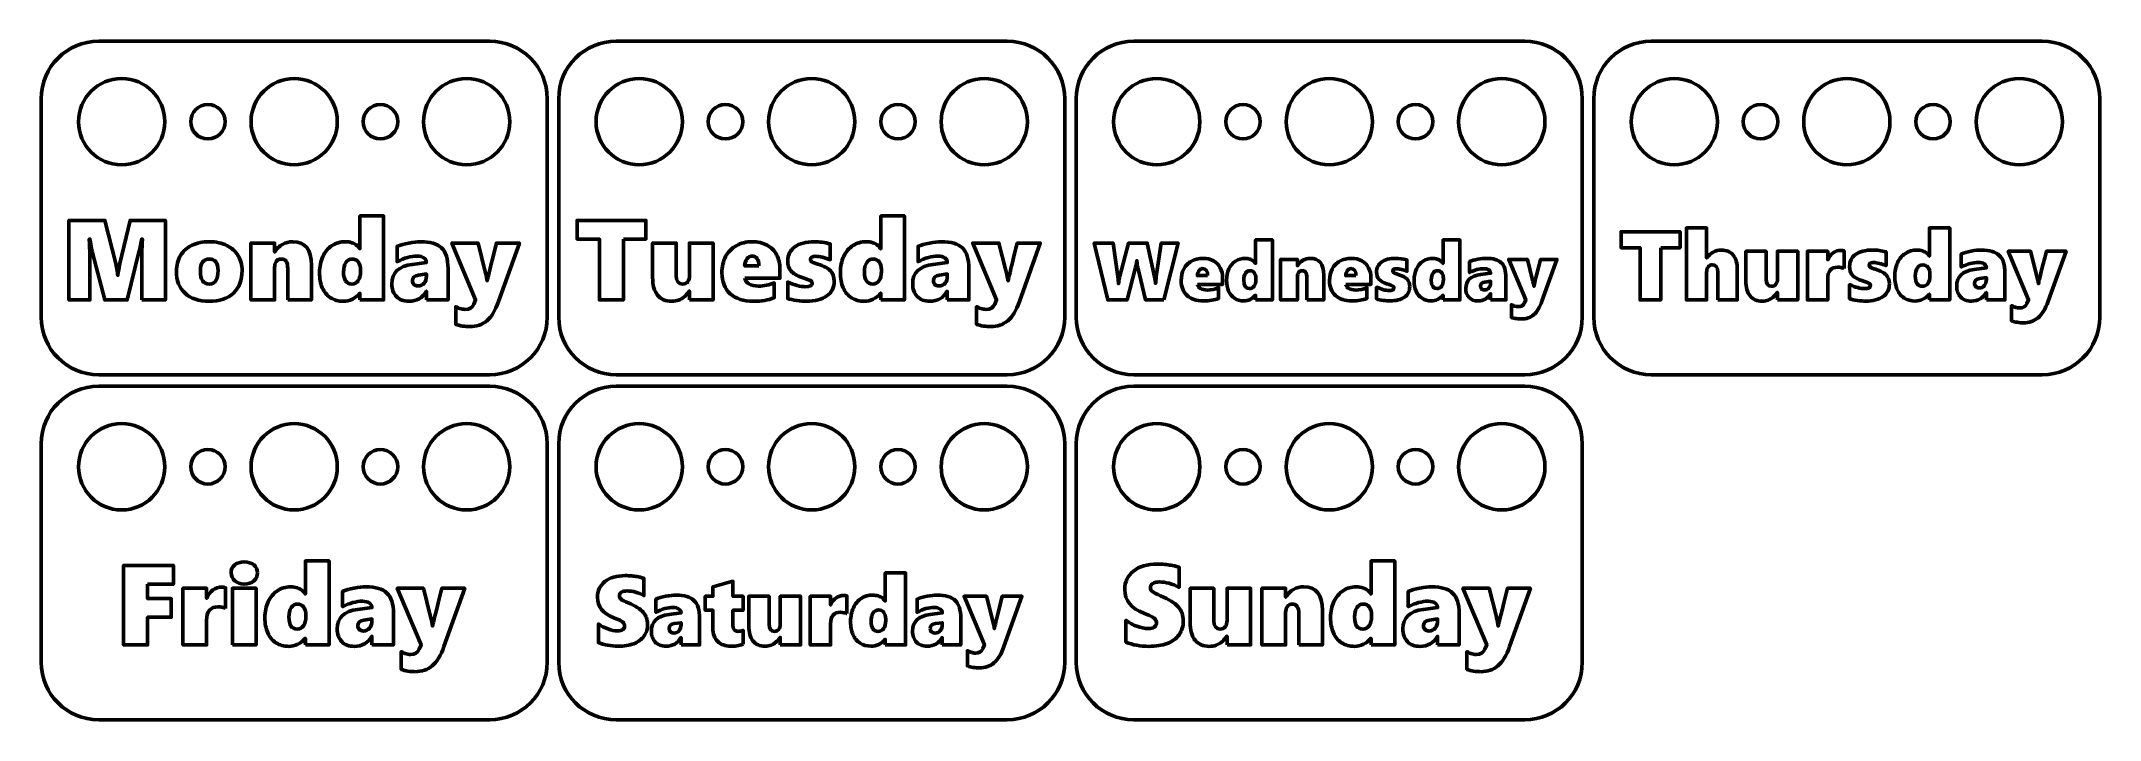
# Model space of a CAD drawing. Header units: centimetres. Extents: x -8.9 to 8.9, y -3 to 3.
import ezdxf

# ---------------------------------------------------------------- set-up
doc = ezdxf.new("R2010")
doc.units = ezdxf.units.CM
doc.header["$MEASUREMENT"] = 0
doc.layers.add('Layer 1', color=7, linetype='Continuous')

msp = doc.modelspace()

# ---------------------------------------------------------------- linework, layer by layer
at = {"layer": 'Layer 1', "lineweight": 53}
for centre, major_axis in [((-8.24999, 2.24999), (0, 0.37501)), ((-6.74999, 2.24999), (0, 0.37501)), ((-5.24999, 2.24999), (0, 0.37501)), ((-3.74999, 2.24999), (0, 0.37501)), ((-2.24999, 2.24999), (0, 0.37501)), ((-0.74999, 2.24999), (0, 0.37501)), ((0.75001, 2.24999), (0, 0.37501)), ((2.25001, 2.24999), (0, 0.37501)), ((3.75001, 2.24999), (0, 0.37501)), ((5.25001, 2.24999), (0, 0.37501)), ((6.75001, 2.24999), (0, 0.37501)), ((8.25001, 2.24999), (0, 0.37501)), ((-7.5, 2.25), (0, 0.15)), ((-6, 2.25), (0, 0.15)), ((-3, 2.25), (0, 0.15)), ((-1.5, 2.25), (0, 0.15)), ((1.5, 2.25), (0, 0.15)), ((3, 2.25), (0, 0.15)), ((6, 2.25), (0, 0.15)), ((7.5, 2.25), (0, 0.15)), ((-8.24999, -0.75001), (0, 0.37501)), ((-6.74999, -0.75001), (0, 0.37501)), ((-5.24999, -0.75001), (0, 0.37501)), ((-3.74999, -0.75001), (0, 0.37501)), ((-2.24999, -0.75001), (0, 0.37501)), ((-0.74999, -0.75001), (0, 0.37501)), ((0.75001, -0.75001), (0, 0.37501)), ((2.25001, -0.75001), (0, 0.37501)), ((3.75001, -0.75001), (0, 0.37501)), ((-7.5, -0.75), (0, 0.15)), ((-6, -0.75), (0, 0.15)), ((-3, -0.75), (0, 0.15)), ((-1.5, -0.75), (0, 0.15)), ((1.5, -0.75), (0, 0.15)), ((3, -0.75), (0, 0.15))]:
    msp.add_ellipse(centre, major_axis=major_axis, ratio=1, dxfattribs=at)
for points in [[(-8.95, 0.55), (-8.95, 0.55), (-8.95, 2.45), (-8.95, 2.45), (-8.95, 2.45), (-8.95, 2.72614), (-8.72614, 2.95), (-8.45, 2.95), (-8.45, 2.95), (-8.45, 2.95), (-5.05, 2.95), (-5.05, 2.95), (-5.05, 2.95), (-4.77386, 2.95), (-4.55, 2.72614), (-4.55, 2.45), (-4.55, 2.45), (-4.55, 2.45), (-4.55, 0.55), (-4.55, 0.55), (-4.55, 0.55), (-4.55, 0.27386), (-4.77386, 0.05), (-5.05, 0.05), (-5.05, 0.05), (-5.05, 0.05), (-8.45, 0.05), (-8.45, 0.05), (-8.45, 0.05), (-8.72614, 0.05), (-8.95, 0.27386), (-8.95, 0.55)], [(-4.45, 0.55), (-4.45, 0.55), (-4.45, 2.45), (-4.45, 2.45), (-4.45, 2.45), (-4.45, 2.72614), (-4.22614, 2.95), (-3.95, 2.95), (-3.95, 2.95), (-3.95, 2.95), (-0.55, 2.95), (-0.55, 2.95), (-0.55, 2.95), (-0.27386, 2.95), (-0.05, 2.72614), (-0.05, 2.45), (-0.05, 2.45), (-0.05, 2.45), (-0.05, 0.55), (-0.05, 0.55), (-0.05, 0.55), (-0.05, 0.27386), (-0.27386, 0.05), (-0.55, 0.05), (-0.55, 0.05), (-0.55, 0.05), (-3.95, 0.05), (-3.95, 0.05), (-3.95, 0.05), (-4.22614, 0.05), (-4.45, 0.27386), (-4.45, 0.55)], [(0.05, 0.55), (0.05, 0.55), (0.05, 2.45), (0.05, 2.45), (0.05, 2.45), (0.05, 2.72614), (0.27386, 2.95), (0.55, 2.95), (0.55, 2.95), (0.55, 2.95), (3.95, 2.95), (3.95, 2.95), (3.95, 2.95), (4.22614, 2.95), (4.45, 2.72614), (4.45, 2.45), (4.45, 2.45), (4.45, 2.45), (4.45, 0.55), (4.45, 0.55), (4.45, 0.55), (4.45, 0.27386), (4.22614, 0.05), (3.95, 0.05), (3.95, 0.05), (3.95, 0.05), (0.55, 0.05), (0.55, 0.05), (0.55, 0.05), (0.27386, 0.05), (0.05, 0.27386), (0.05, 0.55)], [(4.55, 0.55), (4.55, 0.55), (4.55, 2.45), (4.55, 2.45), (4.55, 2.45), (4.55, 2.72614), (4.77386, 2.95), (5.05, 2.95), (5.05, 2.95), (5.05, 2.95), (8.45, 2.95), (8.45, 2.95), (8.45, 2.95), (8.72614, 2.95), (8.95, 2.72614), (8.95, 2.45), (8.95, 2.45), (8.95, 2.45), (8.95, 0.55), (8.95, 0.55), (8.95, 0.55), (8.95, 0.27386), (8.72614, 0.05), (8.45, 0.05), (8.45, 0.05), (8.45, 0.05), (5.05, 0.05), (5.05, 0.05), (5.05, 0.05), (4.77386, 0.05), (4.55, 0.27386), (4.55, 0.55)], [(-8.95, -2.45), (-8.95, -2.45), (-8.95, -0.55), (-8.95, -0.55), (-8.95, -0.55), (-8.95, -0.27386), (-8.72614, -0.05), (-8.45, -0.05), (-8.45, -0.05), (-8.45, -0.05), (-5.05, -0.05), (-5.05, -0.05), (-5.05, -0.05), (-4.77386, -0.05), (-4.55, -0.27386), (-4.55, -0.55), (-4.55, -0.55), (-4.55, -0.55), (-4.55, -2.45), (-4.55, -2.45), (-4.55, -2.45), (-4.55, -2.72614), (-4.77386, -2.95), (-5.05, -2.95), (-5.05, -2.95), (-5.05, -2.95), (-8.45, -2.95), (-8.45, -2.95), (-8.45, -2.95), (-8.72614, -2.95), (-8.95, -2.72614), (-8.95, -2.45)], [(-4.45, -2.45), (-4.45, -2.45), (-4.45, -0.55), (-4.45, -0.55), (-4.45, -0.55), (-4.45, -0.27386), (-4.22614, -0.05), (-3.95, -0.05), (-3.95, -0.05), (-3.95, -0.05), (-0.55, -0.05), (-0.55, -0.05), (-0.55, -0.05), (-0.27386, -0.05), (-0.05, -0.27386), (-0.05, -0.55), (-0.05, -0.55), (-0.05, -0.55), (-0.05, -2.45), (-0.05, -2.45), (-0.05, -2.45), (-0.05, -2.72614), (-0.27386, -2.95), (-0.55, -2.95), (-0.55, -2.95), (-0.55, -2.95), (-3.95, -2.95), (-3.95, -2.95), (-3.95, -2.95), (-4.22614, -2.95), (-4.45, -2.72614), (-4.45, -2.45)], [(0.05, -2.45), (0.05, -2.45), (0.05, -0.55), (0.05, -0.55), (0.05, -0.55), (0.05, -0.27386), (0.27386, -0.05), (0.55, -0.05), (0.55, -0.05), (0.55, -0.05), (3.95, -0.05), (3.95, -0.05), (3.95, -0.05), (4.22614, -0.05), (4.45, -0.27386), (4.45, -0.55), (4.45, -0.55), (4.45, -0.55), (4.45, -2.45), (4.45, -2.45), (4.45, -2.45), (4.45, -2.72614), (4.22614, -2.95), (3.95, -2.95), (3.95, -2.95), (3.95, -2.95), (0.55, -2.95), (0.55, -2.95), (0.55, -2.95), (0.27386, -2.95), (0.05, -2.72614), (0.05, -2.45)]]:
    msp.add_open_spline(points, degree=3, knots=[0, 0, 0, 0, 0.11111111, 0.11111111, 0.11111111, 0.11111111, 0.22222222, 0.22222222, 0.22222222, 0.22222222, 0.33333333, 0.33333333, 0.33333333, 0.33333333, 0.44444444, 0.44444444, 0.44444444, 0.44444444, 0.55555556, 0.55555556, 0.55555556, 0.55555556, 0.66666667, 0.66666667, 0.66666667, 0.66666667, 0.77777778, 0.77777778, 0.77777778, 0.77777778, 1, 1, 1, 1], dxfattribs=at)
at = {"layer": 'Layer 1', "color": 5, "lineweight": 53}
for points, knots in [([(-8.07503, 0.70059), (-8.07503, 0.70059), (-8.07503, 1.07957), (-8.07503, 1.07957), (-8.07503, 1.07957), (-8.07503, 1.11529), (-8.07387, 1.15447), (-8.07173, 1.19728), (-8.07173, 1.19728), (-8.07173, 1.19728), (-8.07025, 1.22905), (-8.07025, 1.22905), (-8.07025, 1.22905), (-8.07025, 1.22905), (-8.07601, 1.22905), (-8.07601, 1.22905), (-8.07601, 1.22905), (-8.08622, 1.17472), (-8.09412, 1.13719), (-8.09956, 1.11628), (-8.09956, 1.11628), (-8.09956, 1.11628), (-8.20146, 0.70059), (-8.20146, 0.70059), (-8.20146, 0.70059), (-8.20146, 0.70059), (-8.39721, 0.70059), (-8.39721, 0.70059), (-8.39721, 0.70059), (-8.39721, 0.70059), (-8.50372, 1.11134), (-8.50372, 1.11134), (-8.50372, 1.11134), (-8.50669, 1.12171), (-8.51426, 1.1609), (-8.52644, 1.22905), (-8.52644, 1.22905), (-8.52644, 1.22905), (-8.5322, 1.22905), (-8.5322, 1.22905), (-8.5322, 1.22905), (-8.52776, 1.12106), (-8.52545, 1.05356), (-8.52545, 1.02656), (-8.52545, 1.02656), (-8.52545, 1.02656), (-8.52545, 0.70059), (-8.52545, 0.70059), (-8.52545, 0.70059), (-8.52545, 0.70059), (-8.70819, 0.70059), (-8.70819, 0.70059), (-8.70819, 0.70059), (-8.70819, 0.70059), (-8.70819, 1.39204), (-8.70819, 1.39204), (-8.70819, 1.39204), (-8.70819, 1.39204), (-8.39622, 1.39204), (-8.39622, 1.39204), (-8.39622, 1.39204), (-8.39622, 1.39204), (-8.30123, 1.01668), (-8.30123, 1.01668), (-8.30123, 1.01668), (-8.29892, 1.00894), (-8.29596, 0.9933), (-8.29217, 0.9696), (-8.29217, 0.9696), (-8.28855, 0.94605), (-8.28625, 0.92778), (-8.28526, 0.91494), (-8.28526, 0.91494), (-8.28526, 0.91494), (-8.2823, 0.91494), (-8.2823, 0.91494), (-8.2823, 0.91494), (-8.27884, 0.94424), (-8.27324, 0.97865), (-8.2655, 1.01849), (-8.2655, 1.01849), (-8.2655, 1.01849), (-8.17677, 1.39204), (-8.17677, 1.39204), (-8.17677, 1.39204), (-8.17677, 1.39204), (-7.86957, 1.39204), (-7.86957, 1.39204), (-7.86957, 1.39204), (-7.86957, 1.39204), (-7.86957, 0.70059), (-7.86957, 0.70059), (-7.86957, 0.70059), (-7.86957, 0.70059), (-8.07503, 0.70059), (-8.07503, 0.70059)], [0, 0, 0, 0, 0.04, 0.04, 0.04, 0.04, 0.08, 0.08, 0.08, 0.08, 0.12, 0.12, 0.12, 0.12, 0.16, 0.16, 0.16, 0.16, 0.2, 0.2, 0.2, 0.2, 0.24, 0.24, 0.24, 0.24, 0.28, 0.28, 0.28, 0.28, 0.32, 0.32, 0.32, 0.32, 0.36, 0.36, 0.36, 0.36, 0.4, 0.4, 0.4, 0.4, 0.44, 0.44, 0.44, 0.44, 0.48, 0.48, 0.48, 0.48, 0.52, 0.52, 0.52, 0.52, 0.56, 0.56, 0.56, 0.56, 0.6, 0.6, 0.6, 0.6, 0.64, 0.64, 0.64, 0.64, 0.68, 0.68, 0.68, 0.68, 0.72, 0.72, 0.72, 0.72, 0.76, 0.76, 0.76, 0.76, 0.8, 0.8, 0.8, 0.8, 0.84, 0.84, 0.84, 0.84, 0.88, 0.88, 0.88, 0.88, 0.92, 0.92, 0.92, 0.92, 1, 1, 1, 1]), ([(-6.17783, 0.70059), (-6.17783, 0.70059), (-6.17783, 0.75788), (-6.17783, 0.75788), (-6.17783, 0.75788), (-6.17783, 0.75788), (-6.17981, 0.75788), (-6.17981, 0.75788), (-6.17981, 0.75788), (-6.19611, 0.73648), (-6.21751, 0.71952), (-6.24385, 0.70718), (-6.24385, 0.70718), (-6.27035, 0.69483), (-6.29637, 0.68874), (-6.32205, 0.68874), (-6.32205, 0.68874), (-6.36419, 0.68874), (-6.4014, 0.69911), (-6.4335, 0.71985), (-6.4335, 0.71985), (-6.46561, 0.7406), (-6.48964, 0.76957), (-6.50561, 0.80678), (-6.50561, 0.80678), (-6.52158, 0.84415), (-6.52948, 0.8881), (-6.52948, 0.93881), (-6.52948, 0.93881), (-6.52948, 0.99116), (-6.51993, 1.03759), (-6.501, 1.07809), (-6.501, 1.07809), (-6.48207, 1.11859), (-6.4554, 1.15003), (-6.42099, 1.17258), (-6.42099, 1.17258), (-6.38658, 1.19514), (-6.3479, 1.20633), (-6.30526, 1.20633), (-6.30526, 1.20633), (-6.28484, 1.20633), (-6.26624, 1.20337), (-6.24895, 1.19761), (-6.24895, 1.19761), (-6.23183, 1.19185), (-6.21685, 1.18411), (-6.20417, 1.17423), (-6.20417, 1.17423), (-6.1915, 1.16452), (-6.18327, 1.1548), (-6.17981, 1.14509), (-6.17981, 1.14509), (-6.17981, 1.14509), (-6.17783, 1.14509), (-6.17783, 1.14509), (-6.17783, 1.14509), (-6.17783, 1.14509), (-6.17783, 1.43155), (-6.17783, 1.43155), (-6.17783, 1.43155), (-6.17783, 1.43155), (-5.97237, 1.43155), (-5.97237, 1.43155), (-5.97237, 1.43155), (-5.97237, 1.43155), (-5.97237, 0.70059), (-5.97237, 0.70059), (-5.97237, 0.70059), (-5.97237, 0.70059), (-6.17783, 0.70059), (-6.17783, 0.70059)], [0, 0, 0, 0, 0.05263158, 0.05263158, 0.05263158, 0.05263158, 0.10526316, 0.10526316, 0.10526316, 0.10526316, 0.15789474, 0.15789474, 0.15789474, 0.15789474, 0.21052632, 0.21052632, 0.21052632, 0.21052632, 0.26315789, 0.26315789, 0.26315789, 0.26315789, 0.31578947, 0.31578947, 0.31578947, 0.31578947, 0.36842105, 0.36842105, 0.36842105, 0.36842105, 0.42105263, 0.42105263, 0.42105263, 0.42105263, 0.47368421, 0.47368421, 0.47368421, 0.47368421, 0.52631579, 0.52631579, 0.52631579, 0.52631579, 0.57894737, 0.57894737, 0.57894737, 0.57894737, 0.63157895, 0.63157895, 0.63157895, 0.63157895, 0.68421053, 0.68421053, 0.68421053, 0.68421053, 0.73684211, 0.73684211, 0.73684211, 0.73684211, 0.78947368, 0.78947368, 0.78947368, 0.78947368, 0.84210526, 0.84210526, 0.84210526, 0.84210526, 0.89473684, 0.89473684, 0.89473684, 0.89473684, 1, 1, 1, 1]), ([(-3.88733, 1.22905), (-3.88733, 1.22905), (-3.88733, 0.70059), (-3.88733, 0.70059), (-3.88733, 0.70059), (-3.88733, 0.70059), (-4.09674, 0.70059), (-4.09674, 0.70059), (-4.09674, 0.70059), (-4.09674, 0.70059), (-4.09674, 1.22905), (-4.09674, 1.22905), (-4.09674, 1.22905), (-4.09674, 1.22905), (-4.29034, 1.22905), (-4.29034, 1.22905), (-4.29034, 1.22905), (-4.29034, 1.22905), (-4.29034, 1.39204), (-4.29034, 1.39204), (-4.29034, 1.39204), (-4.29034, 1.39204), (-3.69175, 1.39204), (-3.69175, 1.39204), (-3.69175, 1.39204), (-3.69175, 1.39204), (-3.69175, 1.22905), (-3.69175, 1.22905), (-3.69175, 1.22905), (-3.69175, 1.22905), (-3.88733, 1.22905), (-3.88733, 1.22905)], [0, 0, 0, 0, 0.11111111, 0.11111111, 0.11111111, 0.11111111, 0.22222222, 0.22222222, 0.22222222, 0.22222222, 0.33333333, 0.33333333, 0.33333333, 0.33333333, 0.44444444, 0.44444444, 0.44444444, 0.44444444, 0.55555556, 0.55555556, 0.55555556, 0.55555556, 0.66666667, 0.66666667, 0.66666667, 0.66666667, 0.77777778, 0.77777778, 0.77777778, 0.77777778, 1, 1, 1, 1]), ([(-1.64902, 0.70059), (-1.64902, 0.70059), (-1.64902, 0.75788), (-1.64902, 0.75788), (-1.64902, 0.75788), (-1.64902, 0.75788), (-1.651, 0.75788), (-1.651, 0.75788), (-1.651, 0.75788), (-1.6673, 0.73648), (-1.6887, 0.71952), (-1.71504, 0.70718), (-1.71504, 0.70718), (-1.74154, 0.69483), (-1.76756, 0.68874), (-1.79324, 0.68874), (-1.79324, 0.68874), (-1.83538, 0.68874), (-1.87259, 0.69911), (-1.90469, 0.71985), (-1.90469, 0.71985), (-1.9368, 0.7406), (-1.96083, 0.76957), (-1.9768, 0.80678), (-1.9768, 0.80678), (-1.99277, 0.84415), (-2.00067, 0.8881), (-2.00067, 0.93881), (-2.00067, 0.93881), (-2.00067, 0.99116), (-1.99112, 1.03759), (-1.97219, 1.07809), (-1.97219, 1.07809), (-1.95326, 1.11859), (-1.92659, 1.15003), (-1.89218, 1.17258), (-1.89218, 1.17258), (-1.85777, 1.19514), (-1.81909, 1.20633), (-1.77645, 1.20633), (-1.77645, 1.20633), (-1.75603, 1.20633), (-1.73743, 1.20337), (-1.72014, 1.19761), (-1.72014, 1.19761), (-1.70302, 1.19185), (-1.68804, 1.18411), (-1.67536, 1.17423), (-1.67536, 1.17423), (-1.66269, 1.16452), (-1.65446, 1.1548), (-1.651, 1.14509), (-1.651, 1.14509), (-1.651, 1.14509), (-1.64902, 1.14509), (-1.64902, 1.14509), (-1.64902, 1.14509), (-1.64902, 1.14509), (-1.64902, 1.43155), (-1.64902, 1.43155), (-1.64902, 1.43155), (-1.64902, 1.43155), (-1.44356, 1.43155), (-1.44356, 1.43155), (-1.44356, 1.43155), (-1.44356, 1.43155), (-1.44356, 0.70059), (-1.44356, 0.70059), (-1.44356, 0.70059), (-1.44356, 0.70059), (-1.64902, 0.70059), (-1.64902, 0.70059)], [0, 0, 0, 0, 0.05263158, 0.05263158, 0.05263158, 0.05263158, 0.10526316, 0.10526316, 0.10526316, 0.10526316, 0.15789474, 0.15789474, 0.15789474, 0.15789474, 0.21052632, 0.21052632, 0.21052632, 0.21052632, 0.26315789, 0.26315789, 0.26315789, 0.26315789, 0.31578947, 0.31578947, 0.31578947, 0.31578947, 0.36842105, 0.36842105, 0.36842105, 0.36842105, 0.42105263, 0.42105263, 0.42105263, 0.42105263, 0.47368421, 0.47368421, 0.47368421, 0.47368421, 0.52631579, 0.52631579, 0.52631579, 0.52631579, 0.57894737, 0.57894737, 0.57894737, 0.57894737, 0.63157895, 0.63157895, 0.63157895, 0.63157895, 0.68421053, 0.68421053, 0.68421053, 0.68421053, 0.73684211, 0.73684211, 0.73684211, 0.73684211, 0.78947368, 0.78947368, 0.78947368, 0.78947368, 0.84210526, 0.84210526, 0.84210526, 0.84210526, 0.89473684, 0.89473684, 0.89473684, 0.89473684, 1, 1, 1, 1]), ([(5.13223, 1.15356), (5.13223, 1.15356), (5.13223, 0.70059), (5.13223, 0.70059), (5.13223, 0.70059), (5.13223, 0.70059), (4.95274, 0.70059), (4.95274, 0.70059), (4.95274, 0.70059), (4.95274, 0.70059), (4.95274, 1.15356), (4.95274, 1.15356), (4.95274, 1.15356), (4.95274, 1.15356), (4.78679, 1.15356), (4.78679, 1.15356), (4.78679, 1.15356), (4.78679, 1.15356), (4.78679, 1.29326), (4.78679, 1.29326), (4.78679, 1.29326), (4.78679, 1.29326), (5.29987, 1.29326), (5.29987, 1.29326), (5.29987, 1.29326), (5.29987, 1.29326), (5.29987, 1.15356), (5.29987, 1.15356), (5.29987, 1.15356), (5.29987, 1.15356), (5.13223, 1.15356), (5.13223, 1.15356)], [0, 0, 0, 0, 0.11111111, 0.11111111, 0.11111111, 0.11111111, 0.22222222, 0.22222222, 0.22222222, 0.22222222, 0.33333333, 0.33333333, 0.33333333, 0.33333333, 0.44444444, 0.44444444, 0.44444444, 0.44444444, 0.55555556, 0.55555556, 0.55555556, 0.55555556, 0.66666667, 0.66666667, 0.66666667, 0.66666667, 0.77777778, 0.77777778, 0.77777778, 0.77777778, 1, 1, 1, 1]), ([(5.62767, 0.70059), (5.62767, 0.70059), (5.62767, 0.94217), (5.62767, 0.94217), (5.62767, 0.94217), (5.62767, 0.98437), (5.61158, 1.00539), (5.57941, 1.00539), (5.57941, 1.00539), (5.56375, 1.00539), (5.55175, 0.99946), (5.54357, 0.98747), (5.54357, 0.98747), (5.53524, 0.97548), (5.53115, 0.96009), (5.53115, 0.94133), (5.53115, 0.94133), (5.53115, 0.94133), (5.53115, 0.70059), (5.53115, 0.70059), (5.53115, 0.70059), (5.53115, 0.70059), (5.35504, 0.70059), (5.35504, 0.70059), (5.35504, 0.70059), (5.35504, 0.70059), (5.35504, 1.32713), (5.35504, 1.32713), (5.35504, 1.32713), (5.35504, 1.32713), (5.53115, 1.32713), (5.53115, 1.32713), (5.53115, 1.32713), (5.53115, 1.32713), (5.53115, 1.06635), (5.53115, 1.06635), (5.53115, 1.06635), (5.53115, 1.06635), (5.53284, 1.06635), (5.53284, 1.06635), (5.53284, 1.06635), (5.54794, 1.08808), (5.56629, 1.10487), (5.58788, 1.11659), (5.58788, 1.11659), (5.60947, 1.1283), (5.63275, 1.13409), (5.65745, 1.13409), (5.65745, 1.13409), (5.70317, 1.13409), (5.73802, 1.11941), (5.76187, 1.09006), (5.76187, 1.09006), (5.78586, 1.06071), (5.79785, 1.01753), (5.79785, 0.96052), (5.79785, 0.96052), (5.79785, 0.96052), (5.79785, 0.70059), (5.79785, 0.70059), (5.79785, 0.70059), (5.79785, 0.70059), (5.62767, 0.70059), (5.62767, 0.70059)], [0, 0, 0, 0, 0.05882353, 0.05882353, 0.05882353, 0.05882353, 0.11764706, 0.11764706, 0.11764706, 0.11764706, 0.17647059, 0.17647059, 0.17647059, 0.17647059, 0.23529412, 0.23529412, 0.23529412, 0.23529412, 0.29411765, 0.29411765, 0.29411765, 0.29411765, 0.35294118, 0.35294118, 0.35294118, 0.35294118, 0.41176471, 0.41176471, 0.41176471, 0.41176471, 0.47058824, 0.47058824, 0.47058824, 0.47058824, 0.52941176, 0.52941176, 0.52941176, 0.52941176, 0.58823529, 0.58823529, 0.58823529, 0.58823529, 0.64705882, 0.64705882, 0.64705882, 0.64705882, 0.70588235, 0.70588235, 0.70588235, 0.70588235, 0.76470588, 0.76470588, 0.76470588, 0.76470588, 0.82352941, 0.82352941, 0.82352941, 0.82352941, 0.88235294, 0.88235294, 0.88235294, 0.88235294, 1, 1, 1, 1]), ([(7.46834, 0.70059), (7.46834, 0.70059), (7.46834, 0.7497), (7.46834, 0.7497), (7.46834, 0.7497), (7.46834, 0.7497), (7.46665, 0.7497), (7.46665, 0.7497), (7.46665, 0.7497), (7.45268, 0.73135), (7.43433, 0.71682), (7.41176, 0.70623), (7.41176, 0.70623), (7.38904, 0.69565), (7.36674, 0.69043), (7.34473, 0.69043), (7.34473, 0.69043), (7.3086, 0.69043), (7.27671, 0.69932), (7.24919, 0.7171), (7.24919, 0.7171), (7.22168, 0.73488), (7.20108, 0.75972), (7.18739, 0.79161), (7.18739, 0.79161), (7.1737, 0.82364), (7.16693, 0.86132), (7.16693, 0.90478), (7.16693, 0.90478), (7.16693, 0.94965), (7.17511, 0.98945), (7.19134, 1.02416), (7.19134, 1.02416), (7.20757, 1.05887), (7.23043, 1.08582), (7.25992, 1.10516), (7.25992, 1.10516), (7.28941, 1.12449), (7.32257, 1.13409), (7.35912, 1.13409), (7.35912, 1.13409), (7.37662, 1.13409), (7.39256, 1.13155), (7.40738, 1.12661), (7.40738, 1.12661), (7.42206, 1.12167), (7.4349, 1.11503), (7.44576, 1.10657), (7.44576, 1.10657), (7.45663, 1.09824), (7.46368, 1.08992), (7.46665, 1.08159), (7.46665, 1.08159), (7.46665, 1.08159), (7.46834, 1.08159), (7.46834, 1.08159), (7.46834, 1.08159), (7.46834, 1.08159), (7.46834, 1.32713), (7.46834, 1.32713), (7.46834, 1.32713), (7.46834, 1.32713), (7.64445, 1.32713), (7.64445, 1.32713), (7.64445, 1.32713), (7.64445, 1.32713), (7.64445, 0.70059), (7.64445, 0.70059), (7.64445, 0.70059), (7.64445, 0.70059), (7.46834, 0.70059), (7.46834, 0.70059)], [0, 0, 0, 0, 0.05263158, 0.05263158, 0.05263158, 0.05263158, 0.10526316, 0.10526316, 0.10526316, 0.10526316, 0.15789474, 0.15789474, 0.15789474, 0.15789474, 0.21052632, 0.21052632, 0.21052632, 0.21052632, 0.26315789, 0.26315789, 0.26315789, 0.26315789, 0.31578947, 0.31578947, 0.31578947, 0.31578947, 0.36842105, 0.36842105, 0.36842105, 0.36842105, 0.42105263, 0.42105263, 0.42105263, 0.42105263, 0.47368421, 0.47368421, 0.47368421, 0.47368421, 0.52631579, 0.52631579, 0.52631579, 0.52631579, 0.57894737, 0.57894737, 0.57894737, 0.57894737, 0.63157895, 0.63157895, 0.63157895, 0.63157895, 0.68421053, 0.68421053, 0.68421053, 0.68421053, 0.73684211, 0.73684211, 0.73684211, 0.73684211, 0.78947368, 0.78947368, 0.78947368, 0.78947368, 0.84210526, 0.84210526, 0.84210526, 0.84210526, 0.89473684, 0.89473684, 0.89473684, 0.89473684, 1, 1, 1, 1]), ([(-7.20299, 0.95626), (-7.20299, 0.87296), (-7.22817, 0.8076), (-7.27839, 0.76002), (-7.27839, 0.76002), (-7.32876, 0.71244), (-7.39906, 0.68874), (-7.48944, 0.68874), (-7.48944, 0.68874), (-7.57916, 0.68874), (-7.64897, 0.71195), (-7.69902, 0.75838), (-7.69902, 0.75838), (-7.7489, 0.8048), (-7.77392, 0.86884), (-7.77392, 0.9505), (-7.77392, 0.9505), (-7.77392, 1.00285), (-7.76223, 1.04829), (-7.73869, 1.08681), (-7.73869, 1.08681), (-7.71531, 1.12534), (-7.68189, 1.15497), (-7.63843, 1.17555), (-7.63843, 1.17555), (-7.59497, 1.19613), (-7.54509, 1.20633), (-7.48845, 1.20633), (-7.48845, 1.20633), (-7.43001, 1.20633), (-7.3793, 1.19563), (-7.33634, 1.17407), (-7.33634, 1.17407), (-7.29337, 1.1525), (-7.26044, 1.1227), (-7.23739, 1.08434), (-7.23739, 1.08434), (-7.21451, 1.04615), (-7.20299, 1.00351), (-7.20299, 0.95626)], [0, 0, 0, 0, 0.09090909, 0.09090909, 0.09090909, 0.09090909, 0.18181818, 0.18181818, 0.18181818, 0.18181818, 0.27272727, 0.27272727, 0.27272727, 0.27272727, 0.36363636, 0.36363636, 0.36363636, 0.36363636, 0.45454545, 0.45454545, 0.45454545, 0.45454545, 0.54545455, 0.54545455, 0.54545455, 0.54545455, 0.63636364, 0.63636364, 0.63636364, 0.63636364, 0.72727273, 0.72727273, 0.72727273, 0.72727273, 0.81818182, 0.81818182, 0.81818182, 0.81818182, 1, 1, 1, 1]), ([(-6.80606, 0.70059), (-6.80606, 0.70059), (-6.80606, 0.97025), (-6.80606, 0.97025), (-6.80606, 0.97025), (-6.80606, 1.00088), (-6.81067, 1.02277), (-6.81972, 1.03611), (-6.81972, 1.03611), (-6.82894, 1.04944), (-6.84376, 1.05619), (-6.86434, 1.05619), (-6.86434, 1.05619), (-6.88195, 1.05619), (-6.89578, 1.04928), (-6.90566, 1.03545), (-6.90566, 1.03545), (-6.9157, 1.02162), (-6.92064, 1.00384), (-6.92064, 0.98244), (-6.92064, 0.98244), (-6.92064, 0.98244), (-6.92064, 0.70059), (-6.92064, 0.70059), (-6.92064, 0.70059), (-6.92064, 0.70059), (-7.1261, 0.70059), (-7.1261, 0.70059), (-7.1261, 0.70059), (-7.1261, 0.70059), (-7.1261, 1.19448), (-7.1261, 1.19448), (-7.1261, 1.19448), (-7.1261, 1.19448), (-6.92064, 1.19448), (-6.92064, 1.19448), (-6.92064, 1.19448), (-6.92064, 1.19448), (-6.92064, 1.11743), (-6.92064, 1.11743), (-6.92064, 1.11743), (-6.92064, 1.11743), (-6.91867, 1.11743), (-6.91867, 1.11743), (-6.91867, 1.11743), (-6.90237, 1.14558), (-6.88031, 1.16748), (-6.85265, 1.18296), (-6.85265, 1.18296), (-6.82499, 1.1986), (-6.79503, 1.20633), (-6.7626, 1.20633), (-6.7626, 1.20633), (-6.6546, 1.20633), (-6.6006, 1.13818), (-6.6006, 1.00186), (-6.6006, 1.00186), (-6.6006, 1.00186), (-6.6006, 0.70059), (-6.6006, 0.70059), (-6.6006, 0.70059), (-6.6006, 0.70059), (-6.80606, 0.70059), (-6.80606, 0.70059)], [0, 0, 0, 0, 0.05882353, 0.05882353, 0.05882353, 0.05882353, 0.11764706, 0.11764706, 0.11764706, 0.11764706, 0.17647059, 0.17647059, 0.17647059, 0.17647059, 0.23529412, 0.23529412, 0.23529412, 0.23529412, 0.29411765, 0.29411765, 0.29411765, 0.29411765, 0.35294118, 0.35294118, 0.35294118, 0.35294118, 0.41176471, 0.41176471, 0.41176471, 0.41176471, 0.47058824, 0.47058824, 0.47058824, 0.47058824, 0.52941176, 0.52941176, 0.52941176, 0.52941176, 0.58823529, 0.58823529, 0.58823529, 0.58823529, 0.64705882, 0.64705882, 0.64705882, 0.64705882, 0.70588235, 0.70588235, 0.70588235, 0.70588235, 0.76470588, 0.76470588, 0.76470588, 0.76470588, 0.82352941, 0.82352941, 0.82352941, 0.82352941, 0.88235294, 0.88235294, 0.88235294, 0.88235294, 1, 1, 1, 1]), ([(-5.59982, 0.70059), (-5.59982, 0.70059), (-5.59982, 0.77566), (-5.59982, 0.77566), (-5.59982, 0.77566), (-5.59982, 0.77566), (-5.60179, 0.77566), (-5.60179, 0.77566), (-5.60179, 0.77566), (-5.63455, 0.71771), (-5.6846, 0.68874), (-5.7521, 0.68874), (-5.7521, 0.68874), (-5.79869, 0.68874), (-5.83524, 0.70257), (-5.86158, 0.73022), (-5.86158, 0.73022), (-5.88792, 0.75788), (-5.90109, 0.79476), (-5.90109, 0.84102), (-5.90109, 0.84102), (-5.90109, 0.93799), (-5.84149, 0.99429), (-5.7223, 1.0096), (-5.7223, 1.0096), (-5.7223, 1.0096), (-5.59982, 1.02557), (-5.59982, 1.02557), (-5.59982, 1.02557), (-5.59982, 1.0417), (-5.60706, 1.05504), (-5.62155, 1.06541), (-5.62155, 1.06541), (-5.63587, 1.07578), (-5.6553, 1.08089), (-5.67983, 1.08089), (-5.67983, 1.08089), (-5.73498, 1.08089), (-5.79326, 1.06508), (-5.85466, 1.03347), (-5.85466, 1.03347), (-5.85466, 1.03347), (-5.85466, 1.16682), (-5.85466, 1.16682), (-5.85466, 1.16682), (-5.82799, 1.17835), (-5.79457, 1.18789), (-5.7544, 1.1953), (-5.7544, 1.1953), (-5.71423, 1.20271), (-5.67983, 1.20633), (-5.65118, 1.20633), (-5.65118, 1.20633), (-5.56738, 1.20633), (-5.50647, 1.18839), (-5.46877, 1.1525), (-5.46877, 1.1525), (-5.43107, 1.11677), (-5.41214, 1.05685), (-5.41214, 0.97305), (-5.41214, 0.97305), (-5.41214, 0.97305), (-5.41214, 0.70059), (-5.41214, 0.70059), (-5.41214, 0.70059), (-5.41214, 0.70059), (-5.59982, 0.70059), (-5.59982, 0.70059)], [0, 0, 0, 0, 0.05555556, 0.05555556, 0.05555556, 0.05555556, 0.11111111, 0.11111111, 0.11111111, 0.11111111, 0.16666667, 0.16666667, 0.16666667, 0.16666667, 0.22222222, 0.22222222, 0.22222222, 0.22222222, 0.27777778, 0.27777778, 0.27777778, 0.27777778, 0.33333333, 0.33333333, 0.33333333, 0.33333333, 0.38888889, 0.38888889, 0.38888889, 0.38888889, 0.44444444, 0.44444444, 0.44444444, 0.44444444, 0.5, 0.5, 0.5, 0.5, 0.55555556, 0.55555556, 0.55555556, 0.55555556, 0.61111111, 0.61111111, 0.61111111, 0.61111111, 0.66666667, 0.66666667, 0.66666667, 0.66666667, 0.72222222, 0.72222222, 0.72222222, 0.72222222, 0.77777778, 0.77777778, 0.77777778, 0.77777778, 0.83333333, 0.83333333, 0.83333333, 0.83333333, 0.88888889, 0.88888889, 0.88888889, 0.88888889, 1, 1, 1, 1]), ([(-5.22348, 0.46846), (-5.24274, 0.46846), (-5.26348, 0.47011), (-5.28571, 0.47357), (-5.28571, 0.47357), (-5.30777, 0.47686), (-5.32769, 0.4818), (-5.34497, 0.48822), (-5.34497, 0.48822), (-5.34497, 0.48822), (-5.34497, 0.6433), (-5.34497, 0.6433), (-5.34497, 0.6433), (-5.33691, 0.63721), (-5.32505, 0.63145), (-5.30908, 0.62634), (-5.30908, 0.62634), (-5.29328, 0.62124), (-5.27813, 0.6186), (-5.26414, 0.6186), (-5.26414, 0.6186), (-5.22595, 0.6186), (-5.20059, 0.63375), (-5.18808, 0.66388), (-5.18808, 0.66388), (-5.18808, 0.66388), (-5.17211, 0.70257), (-5.17211, 0.70257), (-5.17211, 0.70257), (-5.17211, 0.70257), (-5.37856, 1.19448), (-5.37856, 1.19448), (-5.37856, 1.19448), (-5.37856, 1.19448), (-5.15137, 1.19448), (-5.15137, 1.19448), (-5.15137, 1.19448), (-5.15137, 1.19448), (-5.09144, 0.95626), (-5.09144, 0.95626), (-5.09144, 0.95626), (-5.07992, 0.91181), (-5.07366, 0.88201), (-5.07268, 0.86654), (-5.07268, 0.86654), (-5.07268, 0.86654), (-5.0707, 0.86654), (-5.0707, 0.86654), (-5.0707, 0.86654), (-5.06971, 0.87362), (-5.06839, 0.88152), (-5.06658, 0.89024), (-5.06658, 0.89024), (-5.06477, 0.8988), (-5.03975, 1.00022), (-4.99151, 1.19448), (-4.99151, 1.19448), (-4.99151, 1.19448), (-4.79182, 1.19448), (-4.79182, 1.19448), (-4.79182, 1.19448), (-4.79182, 1.19448), (-4.97357, 0.68643), (-4.97357, 0.68643), (-4.97357, 0.68643), (-5.0009, 0.60873), (-5.03481, 0.55292), (-5.07514, 0.51917), (-5.07514, 0.51917), (-5.11548, 0.48542), (-5.16487, 0.46846), (-5.22348, 0.46846)], [0, 0, 0, 0, 0.05263158, 0.05263158, 0.05263158, 0.05263158, 0.10526316, 0.10526316, 0.10526316, 0.10526316, 0.15789474, 0.15789474, 0.15789474, 0.15789474, 0.21052632, 0.21052632, 0.21052632, 0.21052632, 0.26315789, 0.26315789, 0.26315789, 0.26315789, 0.31578947, 0.31578947, 0.31578947, 0.31578947, 0.36842105, 0.36842105, 0.36842105, 0.36842105, 0.42105263, 0.42105263, 0.42105263, 0.42105263, 0.47368421, 0.47368421, 0.47368421, 0.47368421, 0.52631579, 0.52631579, 0.52631579, 0.52631579, 0.57894737, 0.57894737, 0.57894737, 0.57894737, 0.63157895, 0.63157895, 0.63157895, 0.63157895, 0.68421053, 0.68421053, 0.68421053, 0.68421053, 0.73684211, 0.73684211, 0.73684211, 0.73684211, 0.78947368, 0.78947368, 0.78947368, 0.78947368, 0.84210526, 0.84210526, 0.84210526, 0.84210526, 0.89473684, 0.89473684, 0.89473684, 0.89473684, 1, 1, 1, 1]), ([(-3.31327, 0.70059), (-3.31327, 0.70059), (-3.31327, 0.77665), (-3.31327, 0.77665), (-3.31327, 0.77665), (-3.31327, 0.77665), (-3.31524, 0.77665), (-3.31524, 0.77665), (-3.31524, 0.77665), (-3.3322, 0.75327), (-3.34751, 0.73615), (-3.36117, 0.72528), (-3.36117, 0.72528), (-3.37484, 0.71442), (-3.39031, 0.70553), (-3.40744, 0.69878), (-3.40744, 0.69878), (-3.42472, 0.69203), (-3.44464, 0.68874), (-3.46753, 0.68874), (-3.46753, 0.68874), (-3.52152, 0.68874), (-3.56268, 0.70619), (-3.59083, 0.74125), (-3.59083, 0.74125), (-3.61915, 0.77632), (-3.63331, 0.82801), (-3.63331, 0.8965), (-3.63331, 0.8965), (-3.63331, 0.8965), (-3.63331, 1.19448), (-3.63331, 1.19448), (-3.63331, 1.19448), (-3.63331, 1.19448), (-3.42785, 1.19448), (-3.42785, 1.19448), (-3.42785, 1.19448), (-3.42785, 1.19448), (-3.42785, 0.91181), (-3.42785, 0.91181), (-3.42785, 0.91181), (-3.42785, 0.86324), (-3.40974, 0.83888), (-3.37352, 0.83888), (-3.37352, 0.83888), (-3.3536, 0.83888), (-3.33862, 0.84546), (-3.32841, 0.85863), (-3.32841, 0.85863), (-3.31837, 0.87181), (-3.31327, 0.89057), (-3.31327, 0.91461), (-3.31327, 0.91461), (-3.31327, 0.91461), (-3.31327, 1.19448), (-3.31327, 1.19448), (-3.31327, 1.19448), (-3.31327, 1.19448), (-3.10781, 1.19448), (-3.10781, 1.19448), (-3.10781, 1.19448), (-3.10781, 1.19448), (-3.10781, 0.70059), (-3.10781, 0.70059), (-3.10781, 0.70059), (-3.10781, 0.70059), (-3.31327, 0.70059), (-3.31327, 0.70059)], [0, 0, 0, 0, 0.05555556, 0.05555556, 0.05555556, 0.05555556, 0.11111111, 0.11111111, 0.11111111, 0.11111111, 0.16666667, 0.16666667, 0.16666667, 0.16666667, 0.22222222, 0.22222222, 0.22222222, 0.22222222, 0.27777778, 0.27777778, 0.27777778, 0.27777778, 0.33333333, 0.33333333, 0.33333333, 0.33333333, 0.38888889, 0.38888889, 0.38888889, 0.38888889, 0.44444444, 0.44444444, 0.44444444, 0.44444444, 0.5, 0.5, 0.5, 0.5, 0.55555556, 0.55555556, 0.55555556, 0.55555556, 0.61111111, 0.61111111, 0.61111111, 0.61111111, 0.66666667, 0.66666667, 0.66666667, 0.66666667, 0.72222222, 0.72222222, 0.72222222, 0.72222222, 0.77777778, 0.77777778, 0.77777778, 0.77777778, 0.83333333, 0.83333333, 0.83333333, 0.83333333, 0.88888889, 0.88888889, 0.88888889, 0.88888889, 1, 1, 1, 1]), ([(-2.83222, 0.88926), (-2.8286, 0.86802), (-2.81641, 0.85139), (-2.79551, 0.83921), (-2.79551, 0.83921), (-2.7746, 0.82719), (-2.74694, 0.8211), (-2.71253, 0.8211), (-2.71253, 0.8211), (-2.66463, 0.8211), (-2.61919, 0.83032), (-2.57638, 0.84876), (-2.57638, 0.84876), (-2.57638, 0.84876), (-2.57638, 0.7187), (-2.57638, 0.7187), (-2.57638, 0.7187), (-2.62627, 0.69878), (-2.68669, 0.68874), (-2.75781, 0.68874), (-2.75781, 0.68874), (-2.84391, 0.68874), (-2.91091, 0.7108), (-2.95882, 0.75475), (-2.95882, 0.75475), (-3.00673, 0.79871), (-3.03076, 0.85929), (-3.03076, 0.9365), (-3.03076, 0.9365), (-3.03076, 0.98952), (-3.02023, 1.03627), (-2.99915, 1.07677), (-2.99915, 1.07677), (-2.97808, 1.1171), (-2.94697, 1.14888), (-2.90564, 1.17193), (-2.90564, 1.17193), (-2.86432, 1.19481), (-2.81888, 1.20633), (-2.769, 1.20633), (-2.769, 1.20633), (-2.71797, 1.20633), (-2.67417, 1.19646), (-2.63779, 1.17654), (-2.63779, 1.17654), (-2.60157, 1.15662), (-2.57391, 1.12863), (-2.55515, 1.09257), (-2.55515, 1.09257), (-2.53638, 1.05668), (-2.52699, 1.01454), (-2.52699, 0.9663), (-2.52699, 0.9663), (-2.52699, 0.9663), (-2.52699, 0.88926), (-2.52699, 0.88926), (-2.52699, 0.88926), (-2.52699, 0.88926), (-2.83222, 0.88926), (-2.83222, 0.88926)], [0, 0, 0, 0, 0.0625, 0.0625, 0.0625, 0.0625, 0.125, 0.125, 0.125, 0.125, 0.1875, 0.1875, 0.1875, 0.1875, 0.25, 0.25, 0.25, 0.25, 0.3125, 0.3125, 0.3125, 0.3125, 0.375, 0.375, 0.375, 0.375, 0.4375, 0.4375, 0.4375, 0.4375, 0.5, 0.5, 0.5, 0.5, 0.5625, 0.5625, 0.5625, 0.5625, 0.625, 0.625, 0.625, 0.625, 0.6875, 0.6875, 0.6875, 0.6875, 0.75, 0.75, 0.75, 0.75, 0.8125, 0.8125, 0.8125, 0.8125, 0.875, 0.875, 0.875, 0.875, 1, 1, 1, 1]), ([(-2.70875, 0.99692), (-2.70875, 1.05356), (-2.72916, 1.08187), (-2.76999, 1.08187), (-2.76999, 1.08187), (-2.78711, 1.08187), (-2.80127, 1.07414), (-2.81296, 1.05866), (-2.81296, 1.05866), (-2.82448, 1.04302), (-2.83123, 1.02261), (-2.83321, 0.99692), (-2.83321, 0.99692), (-2.83321, 0.99692), (-2.70875, 0.99692), (-2.70875, 0.99692)], [0, 0, 0, 0, 0.2, 0.2, 0.2, 0.2, 0.4, 0.4, 0.4, 0.4, 0.6, 0.6, 0.6, 0.6, 1, 1, 1, 1]), ([(-2.05483, 0.86473), (-2.05483, 0.80892), (-2.07607, 0.76545), (-2.11871, 0.73483), (-2.11871, 0.73483), (-2.16135, 0.70405), (-2.22061, 0.68874), (-2.29684, 0.68874), (-2.29684, 0.68874), (-2.31906, 0.68874), (-2.34639, 0.69104), (-2.37899, 0.69549), (-2.37899, 0.69549), (-2.41175, 0.69993), (-2.43826, 0.70536), (-2.45883, 0.71178), (-2.45883, 0.71178), (-2.45883, 0.71178), (-2.45883, 0.85567), (-2.45883, 0.85567), (-2.45883, 0.85567), (-2.39809, 0.82867), (-2.34738, 0.81517), (-2.30672, 0.81517), (-2.30672, 0.81517), (-2.26655, 0.81517), (-2.24646, 0.82554), (-2.24646, 0.84645), (-2.24646, 0.84645), (-2.24646, 0.85518), (-2.25107, 0.86242), (-2.26046, 0.86802), (-2.26046, 0.86802), (-2.26967, 0.87362), (-2.2942, 0.883), (-2.33355, 0.89617), (-2.33355, 0.89617), (-2.37734, 0.91), (-2.40912, 0.92844), (-2.42904, 0.95116), (-2.42904, 0.95116), (-2.44896, 0.97404), (-2.45883, 1.00384), (-2.45883, 1.04039), (-2.45883, 1.04039), (-2.45883, 1.09159), (-2.43842, 1.13192), (-2.39776, 1.16172), (-2.39776, 1.16172), (-2.35709, 1.19152), (-2.29997, 1.20633), (-2.22638, 1.20633), (-2.22638, 1.20633), (-2.18324, 1.20633), (-2.13764, 1.20008), (-2.0894, 1.18757), (-2.0894, 1.18757), (-2.0894, 1.18757), (-2.0894, 1.04928), (-2.0894, 1.04928), (-2.0894, 1.04928), (-2.10965, 1.058), (-2.13188, 1.06525), (-2.15608, 1.07117), (-2.15608, 1.07117), (-2.18012, 1.07693), (-2.20037, 1.0799), (-2.21683, 1.0799), (-2.21683, 1.0799), (-2.23033, 1.0799), (-2.24119, 1.07759), (-2.24926, 1.07315), (-2.24926, 1.07315), (-2.25733, 1.0687), (-2.26128, 1.06245), (-2.26128, 1.05438), (-2.26128, 1.05438), (-2.26128, 1.045), (-2.257, 1.03742), (-2.24827, 1.03166), (-2.24827, 1.03166), (-2.23955, 1.0259), (-2.22226, 1.01898), (-2.19608, 1.01092), (-2.19608, 1.01092), (-2.14571, 0.9961), (-2.10949, 0.97717), (-2.08759, 0.95396), (-2.08759, 0.95396), (-2.0657, 0.93091), (-2.05483, 0.90111), (-2.05483, 0.86473)], [0, 0, 0, 0, 0.04166667, 0.04166667, 0.04166667, 0.04166667, 0.08333333, 0.08333333, 0.08333333, 0.08333333, 0.125, 0.125, 0.125, 0.125, 0.16666667, 0.16666667, 0.16666667, 0.16666667, 0.20833333, 0.20833333, 0.20833333, 0.20833333, 0.25, 0.25, 0.25, 0.25, 0.29166667, 0.29166667, 0.29166667, 0.29166667, 0.33333333, 0.33333333, 0.33333333, 0.33333333, 0.375, 0.375, 0.375, 0.375, 0.41666667, 0.41666667, 0.41666667, 0.41666667, 0.45833333, 0.45833333, 0.45833333, 0.45833333, 0.5, 0.5, 0.5, 0.5, 0.54166667, 0.54166667, 0.54166667, 0.54166667, 0.58333333, 0.58333333, 0.58333333, 0.58333333, 0.625, 0.625, 0.625, 0.625, 0.66666667, 0.66666667, 0.66666667, 0.66666667, 0.70833333, 0.70833333, 0.70833333, 0.70833333, 0.75, 0.75, 0.75, 0.75, 0.79166667, 0.79166667, 0.79166667, 0.79166667, 0.83333333, 0.83333333, 0.83333333, 0.83333333, 0.875, 0.875, 0.875, 0.875, 0.91666667, 0.91666667, 0.91666667, 0.91666667, 1, 1, 1, 1]), ([(-1.07101, 0.70059), (-1.07101, 0.70059), (-1.07101, 0.77566), (-1.07101, 0.77566), (-1.07101, 0.77566), (-1.07101, 0.77566), (-1.07298, 0.77566), (-1.07298, 0.77566), (-1.07298, 0.77566), (-1.10574, 0.71771), (-1.15579, 0.68874), (-1.22329, 0.68874), (-1.22329, 0.68874), (-1.26988, 0.68874), (-1.30643, 0.70257), (-1.33277, 0.73022), (-1.33277, 0.73022), (-1.35911, 0.75788), (-1.37228, 0.79476), (-1.37228, 0.84102), (-1.37228, 0.84102), (-1.37228, 0.93799), (-1.31268, 0.99429), (-1.19349, 1.0096), (-1.19349, 1.0096), (-1.19349, 1.0096), (-1.07101, 1.02557), (-1.07101, 1.02557), (-1.07101, 1.02557), (-1.07101, 1.0417), (-1.07825, 1.05504), (-1.09274, 1.06541), (-1.09274, 1.06541), (-1.10706, 1.07578), (-1.12649, 1.08089), (-1.15102, 1.08089), (-1.15102, 1.08089), (-1.20617, 1.08089), (-1.26445, 1.06508), (-1.32585, 1.03347), (-1.32585, 1.03347), (-1.32585, 1.03347), (-1.32585, 1.16682), (-1.32585, 1.16682), (-1.32585, 1.16682), (-1.29918, 1.17835), (-1.26576, 1.18789), (-1.22559, 1.1953), (-1.22559, 1.1953), (-1.18542, 1.20271), (-1.15102, 1.20633), (-1.12237, 1.20633), (-1.12237, 1.20633), (-1.03857, 1.20633), (-0.97766, 1.18839), (-0.93996, 1.1525), (-0.93996, 1.1525), (-0.90226, 1.11677), (-0.88333, 1.05685), (-0.88333, 0.97305), (-0.88333, 0.97305), (-0.88333, 0.97305), (-0.88333, 0.70059), (-0.88333, 0.70059), (-0.88333, 0.70059), (-0.88333, 0.70059), (-1.07101, 0.70059), (-1.07101, 0.70059)], [0, 0, 0, 0, 0.05555556, 0.05555556, 0.05555556, 0.05555556, 0.11111111, 0.11111111, 0.11111111, 0.11111111, 0.16666667, 0.16666667, 0.16666667, 0.16666667, 0.22222222, 0.22222222, 0.22222222, 0.22222222, 0.27777778, 0.27777778, 0.27777778, 0.27777778, 0.33333333, 0.33333333, 0.33333333, 0.33333333, 0.38888889, 0.38888889, 0.38888889, 0.38888889, 0.44444444, 0.44444444, 0.44444444, 0.44444444, 0.5, 0.5, 0.5, 0.5, 0.55555556, 0.55555556, 0.55555556, 0.55555556, 0.61111111, 0.61111111, 0.61111111, 0.61111111, 0.66666667, 0.66666667, 0.66666667, 0.66666667, 0.72222222, 0.72222222, 0.72222222, 0.72222222, 0.77777778, 0.77777778, 0.77777778, 0.77777778, 0.83333333, 0.83333333, 0.83333333, 0.83333333, 0.88888889, 0.88888889, 0.88888889, 0.88888889, 1, 1, 1, 1]), ([(-0.69467, 0.46846), (-0.71393, 0.46846), (-0.73467, 0.47011), (-0.7569, 0.47357), (-0.7569, 0.47357), (-0.77896, 0.47686), (-0.79888, 0.4818), (-0.81616, 0.48822), (-0.81616, 0.48822), (-0.81616, 0.48822), (-0.81616, 0.6433), (-0.81616, 0.6433), (-0.81616, 0.6433), (-0.8081, 0.63721), (-0.79624, 0.63145), (-0.78027, 0.62634), (-0.78027, 0.62634), (-0.76447, 0.62124), (-0.74932, 0.6186), (-0.73533, 0.6186), (-0.73533, 0.6186), (-0.69714, 0.6186), (-0.67178, 0.63375), (-0.65927, 0.66388), (-0.65927, 0.66388), (-0.65927, 0.66388), (-0.6433, 0.70257), (-0.6433, 0.70257), (-0.6433, 0.70257), (-0.6433, 0.70257), (-0.84975, 1.19448), (-0.84975, 1.19448), (-0.84975, 1.19448), (-0.84975, 1.19448), (-0.62256, 1.19448), (-0.62256, 1.19448), (-0.62256, 1.19448), (-0.62256, 1.19448), (-0.56263, 0.95626), (-0.56263, 0.95626), (-0.56263, 0.95626), (-0.55111, 0.91181), (-0.54485, 0.88201), (-0.54387, 0.86654), (-0.54387, 0.86654), (-0.54387, 0.86654), (-0.54189, 0.86654), (-0.54189, 0.86654), (-0.54189, 0.86654), (-0.5409, 0.87362), (-0.53958, 0.88152), (-0.53777, 0.89024), (-0.53777, 0.89024), (-0.53596, 0.8988), (-0.51094, 1.00022), (-0.4627, 1.19448), (-0.4627, 1.19448), (-0.4627, 1.19448), (-0.26301, 1.19448), (-0.26301, 1.19448), (-0.26301, 1.19448), (-0.26301, 1.19448), (-0.44476, 0.68643), (-0.44476, 0.68643), (-0.44476, 0.68643), (-0.47209, 0.60873), (-0.506, 0.55292), (-0.54633, 0.51917), (-0.54633, 0.51917), (-0.58667, 0.48542), (-0.63606, 0.46846), (-0.69467, 0.46846)], [0, 0, 0, 0, 0.05263158, 0.05263158, 0.05263158, 0.05263158, 0.10526316, 0.10526316, 0.10526316, 0.10526316, 0.15789474, 0.15789474, 0.15789474, 0.15789474, 0.21052632, 0.21052632, 0.21052632, 0.21052632, 0.26315789, 0.26315789, 0.26315789, 0.26315789, 0.31578947, 0.31578947, 0.31578947, 0.31578947, 0.36842105, 0.36842105, 0.36842105, 0.36842105, 0.42105263, 0.42105263, 0.42105263, 0.42105263, 0.47368421, 0.47368421, 0.47368421, 0.47368421, 0.52631579, 0.52631579, 0.52631579, 0.52631579, 0.57894737, 0.57894737, 0.57894737, 0.57894737, 0.63157895, 0.63157895, 0.63157895, 0.63157895, 0.68421053, 0.68421053, 0.68421053, 0.68421053, 0.73684211, 0.73684211, 0.73684211, 0.73684211, 0.78947368, 0.78947368, 0.78947368, 0.78947368, 0.84210526, 0.84210526, 0.84210526, 0.84210526, 0.89473684, 0.89473684, 0.89473684, 0.89473684, 1, 1, 1, 1]), ([(0.81093, 0.70059), (0.81093, 0.70059), (0.65277, 0.70059), (0.65277, 0.70059), (0.65277, 0.70059), (0.65277, 0.70059), (0.58421, 0.98211), (0.58421, 0.98211), (0.58421, 0.98211), (0.58221, 0.9901), (0.57986, 1.0101), (0.57739, 1.04208), (0.57739, 1.04208), (0.57739, 1.04208), (0.57598, 1.04208), (0.57598, 1.04208), (0.57598, 1.04208), (0.57257, 1.01386), (0.56916, 0.99387), (0.56598, 0.98211), (0.56598, 0.98211), (0.56598, 0.98211), (0.4919, 0.70059), (0.4919, 0.70059), (0.4919, 0.70059), (0.4919, 0.70059), (0.32456, 0.70059), (0.32456, 0.70059), (0.32456, 0.70059), (0.32456, 0.70059), (0.20674, 1.19448), (0.20674, 1.19448), (0.20674, 1.19448), (0.20674, 1.19448), (0.36996, 1.19448), (0.36996, 1.19448), (0.36996, 1.19448), (0.36996, 1.19448), (0.41135, 0.90379), (0.41135, 0.90379), (0.41135, 0.90379), (0.41205, 0.90003), (0.41311, 0.88944), (0.41441, 0.87169), (0.41441, 0.87169), (0.41441, 0.87169), (0.41652, 0.84311), (0.41652, 0.84311), (0.41652, 0.84311), (0.41652, 0.84311), (0.41852, 0.84311), (0.41852, 0.84311), (0.41852, 0.84311), (0.41899, 0.84911), (0.4204, 0.85922), (0.42275, 0.87357), (0.42275, 0.87357), (0.42499, 0.88792), (0.42722, 0.89873), (0.42922, 0.90579), (0.42922, 0.90579), (0.42922, 0.90579), (0.50542, 1.19448), (0.50542, 1.19448), (0.50542, 1.19448), (0.50542, 1.19448), (0.66758, 1.19448), (0.66758, 1.19448), (0.66758, 1.19448), (0.66758, 1.19448), (0.73097, 0.90167), (0.73097, 0.90167), (0.73097, 0.90167), (0.73097, 0.90167), (0.73544, 0.87239), (0.73544, 0.87239), (0.73544, 0.87239), (0.73544, 0.87239), (0.73896, 0.84382), (0.73896, 0.84382), (0.73896, 0.84382), (0.73896, 0.84382), (0.74026, 0.84382), (0.74026, 0.84382), (0.74026, 0.84382), (0.74026, 0.84382), (0.74131, 0.85581), (0.74131, 0.85581), (0.74131, 0.85581), (0.74131, 0.85581), (0.74578, 0.90379), (0.74578, 0.90379), (0.74578, 0.90379), (0.74578, 0.90379), (0.78882, 1.19448), (0.78882, 1.19448), (0.78882, 1.19448), (0.78882, 1.19448), (0.93558, 1.19448), (0.93558, 1.19448), (0.93558, 1.19448), (0.93558, 1.19448), (0.81093, 0.70059), (0.81093, 0.70059)], [0, 0, 0, 0, 0.03703704, 0.03703704, 0.03703704, 0.03703704, 0.07407407, 0.07407407, 0.07407407, 0.07407407, 0.11111111, 0.11111111, 0.11111111, 0.11111111, 0.14814815, 0.14814815, 0.14814815, 0.14814815, 0.18518519, 0.18518519, 0.18518519, 0.18518519, 0.22222222, 0.22222222, 0.22222222, 0.22222222, 0.25925926, 0.25925926, 0.25925926, 0.25925926, 0.2962963, 0.2962963, 0.2962963, 0.2962963, 0.33333333, 0.33333333, 0.33333333, 0.33333333, 0.37037037, 0.37037037, 0.37037037, 0.37037037, 0.40740741, 0.40740741, 0.40740741, 0.40740741, 0.44444444, 0.44444444, 0.44444444, 0.44444444, 0.48148148, 0.48148148, 0.48148148, 0.48148148, 0.51851852, 0.51851852, 0.51851852, 0.51851852, 0.55555556, 0.55555556, 0.55555556, 0.55555556, 0.59259259, 0.59259259, 0.59259259, 0.59259259, 0.62962963, 0.62962963, 0.62962963, 0.62962963, 0.66666667, 0.66666667, 0.66666667, 0.66666667, 0.7037037, 0.7037037, 0.7037037, 0.7037037, 0.74074074, 0.74074074, 0.74074074, 0.74074074, 0.77777778, 0.77777778, 0.77777778, 0.77777778, 0.81481481, 0.81481481, 0.81481481, 0.81481481, 0.85185185, 0.85185185, 0.85185185, 0.85185185, 0.88888889, 0.88888889, 0.88888889, 0.88888889, 0.92592593, 0.92592593, 0.92592593, 0.92592593, 1, 1, 1, 1]), ([(1.6088, 0.70059), (1.6088, 0.70059), (1.6088, 0.74151), (1.6088, 0.74151), (1.6088, 0.74151), (1.6088, 0.74151), (1.60738, 0.74151), (1.60738, 0.74151), (1.60738, 0.74151), (1.59574, 0.72623), (1.58046, 0.71411), (1.56164, 0.70529), (1.56164, 0.70529), (1.54271, 0.69647), (1.52413, 0.69212), (1.50578, 0.69212), (1.50578, 0.69212), (1.47568, 0.69212), (1.4491, 0.69953), (1.42617, 0.71435), (1.42617, 0.71435), (1.40324, 0.72917), (1.38607, 0.74986), (1.37467, 0.77644), (1.37467, 0.77644), (1.36326, 0.80313), (1.35762, 0.83453), (1.35762, 0.87075), (1.35762, 0.87075), (1.35762, 0.90814), (1.36444, 0.9413), (1.37796, 0.97023), (1.37796, 0.97023), (1.39148, 0.99916), (1.41053, 1.02162), (1.43511, 1.03773), (1.43511, 1.03773), (1.45969, 1.05384), (1.48732, 1.06184), (1.51778, 1.06184), (1.51778, 1.06184), (1.53236, 1.06184), (1.54565, 1.05972), (1.55799, 1.0556), (1.55799, 1.0556), (1.57022, 1.05149), (1.58093, 1.04596), (1.58998, 1.03891), (1.58998, 1.03891), (1.59903, 1.03197), (1.60491, 1.02503), (1.60738, 1.01809), (1.60738, 1.01809), (1.60738, 1.01809), (1.6088, 1.01809), (1.6088, 1.01809), (1.6088, 1.01809), (1.6088, 1.01809), (1.6088, 1.2227), (1.6088, 1.2227), (1.6088, 1.2227), (1.6088, 1.2227), (1.75555, 1.2227), (1.75555, 1.2227), (1.75555, 1.2227), (1.75555, 1.2227), (1.75555, 0.70059), (1.75555, 0.70059), (1.75555, 0.70059), (1.75555, 0.70059), (1.6088, 0.70059), (1.6088, 0.70059)], [0, 0, 0, 0, 0.05263158, 0.05263158, 0.05263158, 0.05263158, 0.10526316, 0.10526316, 0.10526316, 0.10526316, 0.15789474, 0.15789474, 0.15789474, 0.15789474, 0.21052632, 0.21052632, 0.21052632, 0.21052632, 0.26315789, 0.26315789, 0.26315789, 0.26315789, 0.31578947, 0.31578947, 0.31578947, 0.31578947, 0.36842105, 0.36842105, 0.36842105, 0.36842105, 0.42105263, 0.42105263, 0.42105263, 0.42105263, 0.47368421, 0.47368421, 0.47368421, 0.47368421, 0.52631579, 0.52631579, 0.52631579, 0.52631579, 0.57894737, 0.57894737, 0.57894737, 0.57894737, 0.63157895, 0.63157895, 0.63157895, 0.63157895, 0.68421053, 0.68421053, 0.68421053, 0.68421053, 0.73684211, 0.73684211, 0.73684211, 0.73684211, 0.78947368, 0.78947368, 0.78947368, 0.78947368, 0.84210526, 0.84210526, 0.84210526, 0.84210526, 0.89473684, 0.89473684, 0.89473684, 0.89473684, 1, 1, 1, 1]), ([(3.23935, 0.70059), (3.23935, 0.70059), (3.23935, 0.74151), (3.23935, 0.74151), (3.23935, 0.74151), (3.23935, 0.74151), (3.23793, 0.74151), (3.23793, 0.74151), (3.23793, 0.74151), (3.22629, 0.72623), (3.21101, 0.71411), (3.19219, 0.70529), (3.19219, 0.70529), (3.17326, 0.69647), (3.15468, 0.69212), (3.13633, 0.69212), (3.13633, 0.69212), (3.10623, 0.69212), (3.07965, 0.69953), (3.05672, 0.71435), (3.05672, 0.71435), (3.03379, 0.72917), (3.01662, 0.74986), (3.00522, 0.77644), (3.00522, 0.77644), (2.99381, 0.80313), (2.98817, 0.83453), (2.98817, 0.87075), (2.98817, 0.87075), (2.98817, 0.90814), (2.99499, 0.9413), (3.00851, 0.97023), (3.00851, 0.97023), (3.02203, 0.99916), (3.04108, 1.02162), (3.06566, 1.03773), (3.06566, 1.03773), (3.09024, 1.05384), (3.11787, 1.06184), (3.14833, 1.06184), (3.14833, 1.06184), (3.16291, 1.06184), (3.1762, 1.05972), (3.18854, 1.0556), (3.18854, 1.0556), (3.20077, 1.05149), (3.21148, 1.04596), (3.22053, 1.03891), (3.22053, 1.03891), (3.22958, 1.03197), (3.23546, 1.02503), (3.23793, 1.01809), (3.23793, 1.01809), (3.23793, 1.01809), (3.23935, 1.01809), (3.23935, 1.01809), (3.23935, 1.01809), (3.23935, 1.01809), (3.23935, 1.2227), (3.23935, 1.2227), (3.23935, 1.2227), (3.23935, 1.2227), (3.3861, 1.2227), (3.3861, 1.2227), (3.3861, 1.2227), (3.3861, 1.2227), (3.3861, 0.70059), (3.3861, 0.70059), (3.3861, 0.70059), (3.3861, 0.70059), (3.23935, 0.70059), (3.23935, 0.70059)], [0, 0, 0, 0, 0.05263158, 0.05263158, 0.05263158, 0.05263158, 0.10526316, 0.10526316, 0.10526316, 0.10526316, 0.15789474, 0.15789474, 0.15789474, 0.15789474, 0.21052632, 0.21052632, 0.21052632, 0.21052632, 0.26315789, 0.26315789, 0.26315789, 0.26315789, 0.31578947, 0.31578947, 0.31578947, 0.31578947, 0.36842105, 0.36842105, 0.36842105, 0.36842105, 0.42105263, 0.42105263, 0.42105263, 0.42105263, 0.47368421, 0.47368421, 0.47368421, 0.47368421, 0.52631579, 0.52631579, 0.52631579, 0.52631579, 0.57894737, 0.57894737, 0.57894737, 0.57894737, 0.63157895, 0.63157895, 0.63157895, 0.63157895, 0.68421053, 0.68421053, 0.68421053, 0.68421053, 0.73684211, 0.73684211, 0.73684211, 0.73684211, 0.78947368, 0.78947368, 0.78947368, 0.78947368, 0.84210526, 0.84210526, 0.84210526, 0.84210526, 0.89473684, 0.89473684, 0.89473684, 0.89473684, 1, 1, 1, 1]), ([(6.14682, 0.70059), (6.14682, 0.70059), (6.14682, 0.76578), (6.14682, 0.76578), (6.14682, 0.76578), (6.14682, 0.76578), (6.14513, 0.76578), (6.14513, 0.76578), (6.14513, 0.76578), (6.1306, 0.74575), (6.11747, 0.73107), (6.10576, 0.72176), (6.10576, 0.72176), (6.09405, 0.71244), (6.08078, 0.70482), (6.06611, 0.69904), (6.06611, 0.69904), (6.05129, 0.69325), (6.03422, 0.69043), (6.0146, 0.69043), (6.0146, 0.69043), (5.96832, 0.69043), (5.93304, 0.70539), (5.90891, 0.73544), (5.90891, 0.73544), (5.88464, 0.7655), (5.8725, 0.80981), (5.8725, 0.86851), (5.8725, 0.86851), (5.8725, 0.86851), (5.8725, 1.12393), (5.8725, 1.12393), (5.8725, 1.12393), (5.8725, 1.12393), (6.04861, 1.12393), (6.04861, 1.12393), (6.04861, 1.12393), (6.04861, 1.12393), (6.04861, 0.88164), (6.04861, 0.88164), (6.04861, 0.88164), (6.04861, 0.84001), (6.06413, 0.81912), (6.09518, 0.81912), (6.09518, 0.81912), (6.11225, 0.81912), (6.12509, 0.82477), (6.13384, 0.83606), (6.13384, 0.83606), (6.14245, 0.84735), (6.14682, 0.86343), (6.14682, 0.88404), (6.14682, 0.88404), (6.14682, 0.88404), (6.14682, 1.12393), (6.14682, 1.12393), (6.14682, 1.12393), (6.14682, 1.12393), (6.32293, 1.12393), (6.32293, 1.12393), (6.32293, 1.12393), (6.32293, 1.12393), (6.32293, 0.70059), (6.32293, 0.70059), (6.32293, 0.70059), (6.32293, 0.70059), (6.14682, 0.70059), (6.14682, 0.70059)], [0, 0, 0, 0, 0.05555556, 0.05555556, 0.05555556, 0.05555556, 0.11111111, 0.11111111, 0.11111111, 0.11111111, 0.16666667, 0.16666667, 0.16666667, 0.16666667, 0.22222222, 0.22222222, 0.22222222, 0.22222222, 0.27777778, 0.27777778, 0.27777778, 0.27777778, 0.33333333, 0.33333333, 0.33333333, 0.33333333, 0.38888889, 0.38888889, 0.38888889, 0.38888889, 0.44444444, 0.44444444, 0.44444444, 0.44444444, 0.5, 0.5, 0.5, 0.5, 0.55555556, 0.55555556, 0.55555556, 0.55555556, 0.61111111, 0.61111111, 0.61111111, 0.61111111, 0.66666667, 0.66666667, 0.66666667, 0.66666667, 0.72222222, 0.72222222, 0.72222222, 0.72222222, 0.77777778, 0.77777778, 0.77777778, 0.77777778, 0.83333333, 0.83333333, 0.83333333, 0.83333333, 0.88888889, 0.88888889, 0.88888889, 0.88888889, 1, 1, 1, 1]), ([(6.72595, 0.97322), (6.71932, 0.97618), (6.71043, 0.979), (6.69914, 0.9814), (6.69914, 0.9814), (6.68771, 0.9838), (6.6784, 0.98507), (6.67092, 0.98507), (6.67092, 0.98507), (6.61278, 0.98507), (6.58371, 0.95149), (6.58371, 0.88418), (6.58371, 0.88418), (6.58371, 0.88418), (6.58371, 0.70059), (6.58371, 0.70059), (6.58371, 0.70059), (6.58371, 0.70059), (6.4076, 0.70059), (6.4076, 0.70059), (6.4076, 0.70059), (6.4076, 0.70059), (6.4076, 1.12393), (6.4076, 1.12393), (6.4076, 1.12393), (6.4076, 1.12393), (6.58371, 1.12393), (6.58371, 1.12393), (6.58371, 1.12393), (6.58371, 1.12393), (6.58371, 1.04942), (6.58371, 1.04942), (6.58371, 1.04942), (6.58371, 1.04942), (6.5854, 1.04942), (6.5854, 1.04942), (6.5854, 1.04942), (6.59613, 1.07623), (6.61137, 1.09669), (6.63127, 1.11066), (6.63127, 1.11066), (6.65116, 1.12463), (6.6743, 1.13155), (6.70069, 1.13155), (6.70069, 1.13155), (6.71043, 1.13155), (6.71875, 1.12985), (6.72595, 1.12661), (6.72595, 1.12661), (6.72595, 1.12661), (6.72595, 0.97322), (6.72595, 0.97322)], [0, 0, 0, 0, 0.07142857, 0.07142857, 0.07142857, 0.07142857, 0.14285714, 0.14285714, 0.14285714, 0.14285714, 0.21428571, 0.21428571, 0.21428571, 0.21428571, 0.28571429, 0.28571429, 0.28571429, 0.28571429, 0.35714286, 0.35714286, 0.35714286, 0.35714286, 0.42857143, 0.42857143, 0.42857143, 0.42857143, 0.5, 0.5, 0.5, 0.5, 0.57142857, 0.57142857, 0.57142857, 0.57142857, 0.64285714, 0.64285714, 0.64285714, 0.64285714, 0.71428571, 0.71428571, 0.71428571, 0.71428571, 0.78571429, 0.78571429, 0.78571429, 0.78571429, 0.85714286, 0.85714286, 0.85714286, 0.85714286, 1, 1, 1, 1]), ([(7.1205, 0.84128), (7.1205, 0.79344), (7.1023, 0.75619), (7.06575, 0.72994), (7.06575, 0.72994), (7.0292, 0.70355), (6.9784, 0.69043), (6.91307, 0.69043), (6.91307, 0.69043), (6.89402, 0.69043), (6.87059, 0.69241), (6.84265, 0.69622), (6.84265, 0.69622), (6.81457, 0.70003), (6.79185, 0.70468), (6.77421, 0.71019), (6.77421, 0.71019), (6.77421, 0.71019), (6.77421, 0.83352), (6.77421, 0.83352), (6.77421, 0.83352), (6.82628, 0.81037), (6.86975, 0.7988), (6.9046, 0.7988), (6.9046, 0.7988), (6.93903, 0.7988), (6.95625, 0.80769), (6.95625, 0.82561), (6.95625, 0.82561), (6.95625, 0.83309), (6.9523, 0.8393), (6.94425, 0.8441), (6.94425, 0.8441), (6.93635, 0.8489), (6.91533, 0.85694), (6.8816, 0.86823), (6.8816, 0.86823), (6.84406, 0.88008), (6.81683, 0.89589), (6.79975, 0.91536), (6.79975, 0.91536), (6.78268, 0.93498), (6.77421, 0.96052), (6.77421, 0.99184), (6.77421, 0.99184), (6.77421, 1.03573), (6.79171, 1.0703), (6.82657, 1.09584), (6.82657, 1.09584), (6.86142, 1.12138), (6.91039, 1.13409), (6.97346, 1.13409), (6.97346, 1.13409), (7.01043, 1.13409), (7.04952, 1.12872), (7.09087, 1.118), (7.09087, 1.118), (7.09087, 1.118), (7.09087, 0.99946), (7.09087, 0.99946), (7.09087, 0.99946), (7.07351, 1.00694), (7.05446, 1.01315), (7.03372, 1.01823), (7.03372, 1.01823), (7.01312, 1.02317), (6.99576, 1.02571), (6.98165, 1.02571), (6.98165, 1.02571), (6.97008, 1.02571), (6.96076, 1.02374), (6.95385, 1.01993), (6.95385, 1.01993), (6.94693, 1.01612), (6.94355, 1.01075), (6.94355, 1.00384), (6.94355, 1.00384), (6.94355, 0.9958), (6.94722, 0.9893), (6.9547, 0.98437), (6.9547, 0.98437), (6.96217, 0.97943), (6.97699, 0.9735), (6.99943, 0.96659), (6.99943, 0.96659), (7.04261, 0.95389), (7.07365, 0.93766), (7.09242, 0.91776), (7.09242, 0.91776), (7.11119, 0.89801), (7.1205, 0.87246), (7.1205, 0.84128)], [0, 0, 0, 0, 0.04166667, 0.04166667, 0.04166667, 0.04166667, 0.08333333, 0.08333333, 0.08333333, 0.08333333, 0.125, 0.125, 0.125, 0.125, 0.16666667, 0.16666667, 0.16666667, 0.16666667, 0.20833333, 0.20833333, 0.20833333, 0.20833333, 0.25, 0.25, 0.25, 0.25, 0.29166667, 0.29166667, 0.29166667, 0.29166667, 0.33333333, 0.33333333, 0.33333333, 0.33333333, 0.375, 0.375, 0.375, 0.375, 0.41666667, 0.41666667, 0.41666667, 0.41666667, 0.45833333, 0.45833333, 0.45833333, 0.45833333, 0.5, 0.5, 0.5, 0.5, 0.54166667, 0.54166667, 0.54166667, 0.54166667, 0.58333333, 0.58333333, 0.58333333, 0.58333333, 0.625, 0.625, 0.625, 0.625, 0.66666667, 0.66666667, 0.66666667, 0.66666667, 0.70833333, 0.70833333, 0.70833333, 0.70833333, 0.75, 0.75, 0.75, 0.75, 0.79166667, 0.79166667, 0.79166667, 0.79166667, 0.83333333, 0.83333333, 0.83333333, 0.83333333, 0.875, 0.875, 0.875, 0.875, 0.91666667, 0.91666667, 0.91666667, 0.91666667, 1, 1, 1, 1]), ([(7.96378, 0.70059), (7.96378, 0.70059), (7.96378, 0.76494), (7.96378, 0.76494), (7.96378, 0.76494), (7.96378, 0.76494), (7.96209, 0.76494), (7.96209, 0.76494), (7.96209, 0.76494), (7.93401, 0.71527), (7.89111, 0.69043), (7.83325, 0.69043), (7.83325, 0.69043), (7.79332, 0.69043), (7.76199, 0.70228), (7.73941, 0.72599), (7.73941, 0.72599), (7.71684, 0.7497), (7.70555, 0.78131), (7.70555, 0.82096), (7.70555, 0.82096), (7.70555, 0.90407), (7.75663, 0.95233), (7.85879, 0.96546), (7.85879, 0.96546), (7.85879, 0.96546), (7.96378, 0.97914), (7.96378, 0.97914), (7.96378, 0.97914), (7.96378, 0.99297), (7.95757, 1.0044), (7.94515, 1.01329), (7.94515, 1.01329), (7.93288, 1.02218), (7.91623, 1.02656), (7.8952, 1.02656), (7.8952, 1.02656), (7.84793, 1.02656), (7.79797, 1.01301), (7.74534, 0.98592), (7.74534, 0.98592), (7.74534, 0.98592), (7.74534, 1.10022), (7.74534, 1.10022), (7.74534, 1.10022), (7.7682, 1.1101), (7.79685, 1.11828), (7.83128, 1.12463), (7.83128, 1.12463), (7.86571, 1.13098), (7.8952, 1.13409), (7.91975, 1.13409), (7.91975, 1.13409), (7.99158, 1.13409), (8.04379, 1.1187), (8.07611, 1.08794), (8.07611, 1.08794), (8.10842, 1.05732), (8.12465, 1.00596), (8.12465, 0.93413), (8.12465, 0.93413), (8.12465, 0.93413), (8.12465, 0.70059), (8.12465, 0.70059), (8.12465, 0.70059), (8.12465, 0.70059), (7.96378, 0.70059), (7.96378, 0.70059)], [0, 0, 0, 0, 0.05555556, 0.05555556, 0.05555556, 0.05555556, 0.11111111, 0.11111111, 0.11111111, 0.11111111, 0.16666667, 0.16666667, 0.16666667, 0.16666667, 0.22222222, 0.22222222, 0.22222222, 0.22222222, 0.27777778, 0.27777778, 0.27777778, 0.27777778, 0.33333333, 0.33333333, 0.33333333, 0.33333333, 0.38888889, 0.38888889, 0.38888889, 0.38888889, 0.44444444, 0.44444444, 0.44444444, 0.44444444, 0.5, 0.5, 0.5, 0.5, 0.55555556, 0.55555556, 0.55555556, 0.55555556, 0.61111111, 0.61111111, 0.61111111, 0.61111111, 0.66666667, 0.66666667, 0.66666667, 0.66666667, 0.72222222, 0.72222222, 0.72222222, 0.72222222, 0.77777778, 0.77777778, 0.77777778, 0.77777778, 0.83333333, 0.83333333, 0.83333333, 0.83333333, 0.88888889, 0.88888889, 0.88888889, 0.88888889, 1, 1, 1, 1]), ([(8.28636, 0.50162), (8.26985, 0.50162), (8.25207, 0.50303), (8.23302, 0.506), (8.23302, 0.506), (8.21411, 0.50882), (8.19704, 0.51305), (8.18222, 0.51856), (8.18222, 0.51856), (8.18222, 0.51856), (8.18222, 0.65148), (8.18222, 0.65148), (8.18222, 0.65148), (8.18913, 0.64626), (8.19929, 0.64132), (8.21298, 0.63695), (8.21298, 0.63695), (8.22653, 0.63257), (8.23951, 0.63032), (8.25151, 0.63032), (8.25151, 0.63032), (8.28424, 0.63032), (8.30598, 0.6433), (8.3167, 0.66912), (8.3167, 0.66912), (8.3167, 0.66912), (8.33039, 0.70228), (8.33039, 0.70228), (8.33039, 0.70228), (8.33039, 0.70228), (8.15343, 1.12393), (8.15343, 1.12393), (8.15343, 1.12393), (8.15343, 1.12393), (8.34817, 1.12393), (8.34817, 1.12393), (8.34817, 1.12393), (8.34817, 1.12393), (8.39953, 0.91974), (8.39953, 0.91974), (8.39953, 0.91974), (8.40941, 0.88164), (8.41477, 0.8561), (8.41562, 0.84283), (8.41562, 0.84283), (8.41562, 0.84283), (8.41731, 0.84283), (8.41731, 0.84283), (8.41731, 0.84283), (8.41816, 0.8489), (8.41929, 0.85567), (8.42084, 0.86315), (8.42084, 0.86315), (8.42239, 0.87049), (8.44384, 0.95741), (8.48519, 1.12393), (8.48519, 1.12393), (8.48519, 1.12393), (8.65636, 1.12393), (8.65636, 1.12393), (8.65636, 1.12393), (8.65636, 1.12393), (8.50057, 0.68845), (8.50057, 0.68845), (8.50057, 0.68845), (8.47714, 0.62185), (8.44807, 0.57401), (8.4135, 0.54508), (8.4135, 0.54508), (8.37893, 0.51616), (8.3366, 0.50162), (8.28636, 0.50162)], [0, 0, 0, 0, 0.05263158, 0.05263158, 0.05263158, 0.05263158, 0.10526316, 0.10526316, 0.10526316, 0.10526316, 0.15789474, 0.15789474, 0.15789474, 0.15789474, 0.21052632, 0.21052632, 0.21052632, 0.21052632, 0.26315789, 0.26315789, 0.26315789, 0.26315789, 0.31578947, 0.31578947, 0.31578947, 0.31578947, 0.36842105, 0.36842105, 0.36842105, 0.36842105, 0.42105263, 0.42105263, 0.42105263, 0.42105263, 0.47368421, 0.47368421, 0.47368421, 0.47368421, 0.52631579, 0.52631579, 0.52631579, 0.52631579, 0.57894737, 0.57894737, 0.57894737, 0.57894737, 0.63157895, 0.63157895, 0.63157895, 0.63157895, 0.68421053, 0.68421053, 0.68421053, 0.68421053, 0.73684211, 0.73684211, 0.73684211, 0.73684211, 0.78947368, 0.78947368, 0.78947368, 0.78947368, 0.84210526, 0.84210526, 0.84210526, 0.84210526, 0.89473684, 0.89473684, 0.89473684, 0.89473684, 1, 1, 1, 1]), ([(-7.41141, 0.95527), (-7.41141, 1.02261), (-7.43709, 1.05619), (-7.48845, 1.05619), (-7.48845, 1.05619), (-7.53982, 1.05619), (-7.5655, 1.02096), (-7.5655, 0.9505), (-7.5655, 0.9505), (-7.5655, 0.87609), (-7.53949, 0.83888), (-7.48747, 0.83888), (-7.48747, 0.83888), (-7.43676, 0.83888), (-7.41141, 0.87773), (-7.41141, 0.95527)], [0, 0, 0, 0, 0.2, 0.2, 0.2, 0.2, 0.4, 0.4, 0.4, 0.4, 0.6, 0.6, 0.6, 0.6, 1, 1, 1, 1]), ([(-6.17355, 0.96252), (-6.17355, 0.99215), (-6.17997, 1.0152), (-6.19298, 1.0315), (-6.19298, 1.0315), (-6.20598, 1.04796), (-6.2236, 1.05619), (-6.24582, 1.05619), (-6.24582, 1.05619), (-6.26805, 1.05619), (-6.28616, 1.04598), (-6.30015, 1.02557), (-6.30015, 1.02557), (-6.31415, 1.00516), (-6.32106, 0.97783), (-6.32106, 0.94375), (-6.32106, 0.94375), (-6.32106, 0.87378), (-6.29702, 0.83888), (-6.24879, 0.83888), (-6.24879, 0.83888), (-6.2259, 0.83888), (-6.20763, 0.84826), (-6.19397, 0.8672), (-6.19397, 0.8672), (-6.1803, 0.88596), (-6.17355, 0.91346), (-6.17355, 0.94951), (-6.17355, 0.94951), (-6.17355, 0.94951), (-6.17355, 0.96252), (-6.17355, 0.96252)], [0, 0, 0, 0, 0.11111111, 0.11111111, 0.11111111, 0.11111111, 0.22222222, 0.22222222, 0.22222222, 0.22222222, 0.33333333, 0.33333333, 0.33333333, 0.33333333, 0.44444444, 0.44444444, 0.44444444, 0.44444444, 0.55555556, 0.55555556, 0.55555556, 0.55555556, 0.66666667, 0.66666667, 0.66666667, 0.66666667, 0.77777778, 0.77777778, 0.77777778, 0.77777778, 1, 1, 1, 1]), ([(-5.72131, 0.86835), (-5.72131, 0.85485), (-5.71703, 0.84382), (-5.70847, 0.83509), (-5.70847, 0.83509), (-5.70008, 0.82637), (-5.68789, 0.82209), (-5.67209, 0.82209), (-5.67209, 0.82209), (-5.65052, 0.82209), (-5.63324, 0.83015), (-5.6199, 0.84629), (-5.6199, 0.84629), (-5.60657, 0.86226), (-5.59982, 0.88284), (-5.59982, 0.90802), (-5.59982, 0.90802), (-5.59982, 0.90802), (-5.59982, 0.92679), (-5.59982, 0.92679), (-5.59982, 0.92679), (-5.59982, 0.92679), (-5.66929, 0.91708), (-5.66929, 0.91708), (-5.66929, 0.91708), (-5.70403, 0.91132), (-5.72131, 0.89518), (-5.72131, 0.86835)], [0, 0, 0, 0, 0.125, 0.125, 0.125, 0.125, 0.25, 0.25, 0.25, 0.25, 0.375, 0.375, 0.375, 0.375, 0.5, 0.5, 0.5, 0.5, 0.625, 0.625, 0.625, 0.625, 0.75, 0.75, 0.75, 0.75, 1, 1, 1, 1]), ([(-1.64474, 0.96252), (-1.64474, 0.99215), (-1.65116, 1.0152), (-1.66417, 1.0315), (-1.66417, 1.0315), (-1.67717, 1.04796), (-1.69479, 1.05619), (-1.71701, 1.05619), (-1.71701, 1.05619), (-1.73924, 1.05619), (-1.75735, 1.04598), (-1.77134, 1.02557), (-1.77134, 1.02557), (-1.78534, 1.00516), (-1.79225, 0.97783), (-1.79225, 0.94375), (-1.79225, 0.94375), (-1.79225, 0.87378), (-1.76821, 0.83888), (-1.71998, 0.83888), (-1.71998, 0.83888), (-1.69709, 0.83888), (-1.67882, 0.84826), (-1.66516, 0.8672), (-1.66516, 0.8672), (-1.65149, 0.88596), (-1.64474, 0.91346), (-1.64474, 0.94951), (-1.64474, 0.94951), (-1.64474, 0.94951), (-1.64474, 0.96252), (-1.64474, 0.96252)], [0, 0, 0, 0, 0.11111111, 0.11111111, 0.11111111, 0.11111111, 0.22222222, 0.22222222, 0.22222222, 0.22222222, 0.33333333, 0.33333333, 0.33333333, 0.33333333, 0.44444444, 0.44444444, 0.44444444, 0.44444444, 0.55555556, 0.55555556, 0.55555556, 0.55555556, 0.66666667, 0.66666667, 0.66666667, 0.66666667, 0.77777778, 0.77777778, 0.77777778, 0.77777778, 1, 1, 1, 1]), ([(-1.1925, 0.86835), (-1.1925, 0.85485), (-1.18822, 0.84382), (-1.17966, 0.83509), (-1.17966, 0.83509), (-1.17127, 0.82637), (-1.15908, 0.82209), (-1.14328, 0.82209), (-1.14328, 0.82209), (-1.12171, 0.82209), (-1.10443, 0.83015), (-1.09109, 0.84629), (-1.09109, 0.84629), (-1.07776, 0.86226), (-1.07101, 0.88284), (-1.07101, 0.90802), (-1.07101, 0.90802), (-1.07101, 0.90802), (-1.07101, 0.92679), (-1.07101, 0.92679), (-1.07101, 0.92679), (-1.07101, 0.92679), (-1.14048, 0.91708), (-1.14048, 0.91708), (-1.14048, 0.91708), (-1.17522, 0.91132), (-1.1925, 0.89518), (-1.1925, 0.86835)], [0, 0, 0, 0, 0.125, 0.125, 0.125, 0.125, 0.25, 0.25, 0.25, 0.25, 0.375, 0.375, 0.375, 0.375, 0.5, 0.5, 0.5, 0.5, 0.625, 0.625, 0.625, 0.625, 0.75, 0.75, 0.75, 0.75, 1, 1, 1, 1]), ([(1.10432, 0.83535), (1.10691, 0.82018), (1.11561, 0.80831), (1.13055, 0.7996), (1.13055, 0.7996), (1.14548, 0.79102), (1.16524, 0.78667), (1.18981, 0.78667), (1.18981, 0.78667), (1.22403, 0.78667), (1.25649, 0.79325), (1.28706, 0.80642), (1.28706, 0.80642), (1.28706, 0.80642), (1.28706, 0.71353), (1.28706, 0.71353), (1.28706, 0.71353), (1.25143, 0.6993), (1.20828, 0.69212), (1.15748, 0.69212), (1.15748, 0.69212), (1.09597, 0.69212), (1.04811, 0.70788), (1.01389, 0.73928), (1.01389, 0.73928), (0.97967, 0.77068), (0.96251, 0.81395), (0.96251, 0.8691), (0.96251, 0.8691), (0.96251, 0.90697), (0.97003, 0.94036), (0.98508, 0.96929), (0.98508, 0.96929), (1.00014, 0.9981), (1.02236, 1.0208), (1.05188, 1.03726), (1.05188, 1.03726), (1.08139, 1.05361), (1.11385, 1.06184), (1.14948, 1.06184), (1.14948, 1.06184), (1.18593, 1.06184), (1.21721, 1.05478), (1.2432, 1.04055), (1.2432, 1.04055), (1.26907, 1.02632), (1.28883, 1.00633), (1.30223, 0.98058), (1.30223, 0.98058), (1.31564, 0.95494), (1.32234, 0.92484), (1.32234, 0.89039), (1.32234, 0.89039), (1.32234, 0.89039), (1.32234, 0.83535), (1.32234, 0.83535), (1.32234, 0.83535), (1.32234, 0.83535), (1.10432, 0.83535), (1.10432, 0.83535)], [0, 0, 0, 0, 0.0625, 0.0625, 0.0625, 0.0625, 0.125, 0.125, 0.125, 0.125, 0.1875, 0.1875, 0.1875, 0.1875, 0.25, 0.25, 0.25, 0.25, 0.3125, 0.3125, 0.3125, 0.3125, 0.375, 0.375, 0.375, 0.375, 0.4375, 0.4375, 0.4375, 0.4375, 0.5, 0.5, 0.5, 0.5, 0.5625, 0.5625, 0.5625, 0.5625, 0.625, 0.625, 0.625, 0.625, 0.6875, 0.6875, 0.6875, 0.6875, 0.75, 0.75, 0.75, 0.75, 0.8125, 0.8125, 0.8125, 0.8125, 0.875, 0.875, 0.875, 0.875, 1, 1, 1, 1]), ([(1.19252, 0.91226), (1.19252, 0.95271), (1.17794, 0.97294), (1.14877, 0.97294), (1.14877, 0.97294), (1.13654, 0.97294), (1.12643, 0.96741), (1.11808, 0.95636), (1.11808, 0.95636), (1.10985, 0.94518), (1.10503, 0.9306), (1.10362, 0.91226), (1.10362, 0.91226), (1.10362, 0.91226), (1.19252, 0.91226), (1.19252, 0.91226)], [0, 0, 0, 0, 0.2, 0.2, 0.2, 0.2, 0.4, 0.4, 0.4, 0.4, 0.6, 0.6, 0.6, 0.6, 1, 1, 1, 1]), ([(1.61185, 0.88768), (1.61185, 0.90885), (1.60727, 0.92531), (1.59798, 0.93695), (1.59798, 0.93695), (1.58869, 0.94871), (1.5761, 0.95459), (1.56023, 0.95459), (1.56023, 0.95459), (1.54435, 0.95459), (1.53142, 0.9473), (1.52142, 0.93272), (1.52142, 0.93272), (1.51143, 0.91814), (1.50649, 0.89862), (1.50649, 0.87428), (1.50649, 0.87428), (1.50649, 0.8243), (1.52366, 0.79937), (1.55811, 0.79937), (1.55811, 0.79937), (1.57446, 0.79937), (1.58751, 0.80607), (1.59727, 0.81959), (1.59727, 0.81959), (1.60703, 0.833), (1.61185, 0.85264), (1.61185, 0.87839), (1.61185, 0.87839), (1.61185, 0.87839), (1.61185, 0.88768), (1.61185, 0.88768)], [0, 0, 0, 0, 0.11111111, 0.11111111, 0.11111111, 0.11111111, 0.22222222, 0.22222222, 0.22222222, 0.22222222, 0.33333333, 0.33333333, 0.33333333, 0.33333333, 0.44444444, 0.44444444, 0.44444444, 0.44444444, 0.55555556, 0.55555556, 0.55555556, 0.55555556, 0.66666667, 0.66666667, 0.66666667, 0.66666667, 0.77777778, 0.77777778, 0.77777778, 0.77777778, 1, 1, 1, 1]), ([(2.05483, 0.70059), (2.05483, 0.70059), (2.05483, 0.89321), (2.05483, 0.89321), (2.05483, 0.89321), (2.05483, 0.91508), (2.05154, 0.93072), (2.04507, 0.94025), (2.04507, 0.94025), (2.03848, 0.94977), (2.0279, 0.95459), (2.0132, 0.95459), (2.0132, 0.95459), (2.00062, 0.95459), (1.99074, 0.94965), (1.98369, 0.93977), (1.98369, 0.93977), (1.97651, 0.9299), (1.97298, 0.9172), (1.97298, 0.90191), (1.97298, 0.90191), (1.97298, 0.90191), (1.97298, 0.70059), (1.97298, 0.70059), (1.97298, 0.70059), (1.97298, 0.70059), (1.82623, 0.70059), (1.82623, 0.70059), (1.82623, 0.70059), (1.82623, 0.70059), (1.82623, 1.05337), (1.82623, 1.05337), (1.82623, 1.05337), (1.82623, 1.05337), (1.97298, 1.05337), (1.97298, 1.05337), (1.97298, 1.05337), (1.97298, 1.05337), (1.97298, 0.99834), (1.97298, 0.99834), (1.97298, 0.99834), (1.97298, 0.99834), (1.9744, 0.99834), (1.9744, 0.99834), (1.9744, 0.99834), (1.98604, 1.01844), (2.00179, 1.03408), (2.02155, 1.04514), (2.02155, 1.04514), (2.04131, 1.05631), (2.06271, 1.06184), (2.08587, 1.06184), (2.08587, 1.06184), (2.16302, 1.06184), (2.20159, 1.01315), (2.20159, 0.91579), (2.20159, 0.91579), (2.20159, 0.91579), (2.20159, 0.70059), (2.20159, 0.70059), (2.20159, 0.70059), (2.20159, 0.70059), (2.05483, 0.70059), (2.05483, 0.70059)], [0, 0, 0, 0, 0.05882353, 0.05882353, 0.05882353, 0.05882353, 0.11764706, 0.11764706, 0.11764706, 0.11764706, 0.17647059, 0.17647059, 0.17647059, 0.17647059, 0.23529412, 0.23529412, 0.23529412, 0.23529412, 0.29411765, 0.29411765, 0.29411765, 0.29411765, 0.35294118, 0.35294118, 0.35294118, 0.35294118, 0.41176471, 0.41176471, 0.41176471, 0.41176471, 0.47058824, 0.47058824, 0.47058824, 0.47058824, 0.52941176, 0.52941176, 0.52941176, 0.52941176, 0.58823529, 0.58823529, 0.58823529, 0.58823529, 0.64705882, 0.64705882, 0.64705882, 0.64705882, 0.70588235, 0.70588235, 0.70588235, 0.70588235, 0.76470588, 0.76470588, 0.76470588, 0.76470588, 0.82352941, 0.82352941, 0.82352941, 0.82352941, 0.88235294, 0.88235294, 0.88235294, 0.88235294, 1, 1, 1, 1]), ([(2.3942, 0.83535), (2.39679, 0.82018), (2.40549, 0.80831), (2.42043, 0.7996), (2.42043, 0.7996), (2.43536, 0.79102), (2.45512, 0.78667), (2.47969, 0.78667), (2.47969, 0.78667), (2.51391, 0.78667), (2.54637, 0.79325), (2.57694, 0.80642), (2.57694, 0.80642), (2.57694, 0.80642), (2.57694, 0.71353), (2.57694, 0.71353), (2.57694, 0.71353), (2.54131, 0.6993), (2.49816, 0.69212), (2.44736, 0.69212), (2.44736, 0.69212), (2.38585, 0.69212), (2.33799, 0.70788), (2.30377, 0.73928), (2.30377, 0.73928), (2.26955, 0.77068), (2.25239, 0.81395), (2.25239, 0.8691), (2.25239, 0.8691), (2.25239, 0.90697), (2.25991, 0.94036), (2.27496, 0.96929), (2.27496, 0.96929), (2.29002, 0.9981), (2.31224, 1.0208), (2.34176, 1.03726), (2.34176, 1.03726), (2.37127, 1.05361), (2.40373, 1.06184), (2.43936, 1.06184), (2.43936, 1.06184), (2.47581, 1.06184), (2.50709, 1.05478), (2.53308, 1.04055), (2.53308, 1.04055), (2.55895, 1.02632), (2.57871, 1.00633), (2.59211, 0.98058), (2.59211, 0.98058), (2.60552, 0.95494), (2.61222, 0.92484), (2.61222, 0.89039), (2.61222, 0.89039), (2.61222, 0.89039), (2.61222, 0.83535), (2.61222, 0.83535), (2.61222, 0.83535), (2.61222, 0.83535), (2.3942, 0.83535), (2.3942, 0.83535)], [0, 0, 0, 0, 0.0625, 0.0625, 0.0625, 0.0625, 0.125, 0.125, 0.125, 0.125, 0.1875, 0.1875, 0.1875, 0.1875, 0.25, 0.25, 0.25, 0.25, 0.3125, 0.3125, 0.3125, 0.3125, 0.375, 0.375, 0.375, 0.375, 0.4375, 0.4375, 0.4375, 0.4375, 0.5, 0.5, 0.5, 0.5, 0.5625, 0.5625, 0.5625, 0.5625, 0.625, 0.625, 0.625, 0.625, 0.6875, 0.6875, 0.6875, 0.6875, 0.75, 0.75, 0.75, 0.75, 0.8125, 0.8125, 0.8125, 0.8125, 0.875, 0.875, 0.875, 0.875, 1, 1, 1, 1]), ([(2.4824, 0.91226), (2.4824, 0.95271), (2.46782, 0.97294), (2.43865, 0.97294), (2.43865, 0.97294), (2.42642, 0.97294), (2.41631, 0.96741), (2.40796, 0.95636), (2.40796, 0.95636), (2.39973, 0.94518), (2.39491, 0.9306), (2.3935, 0.91226), (2.3935, 0.91226), (2.3935, 0.91226), (2.4824, 0.91226), (2.4824, 0.91226)], [0, 0, 0, 0, 0.2, 0.2, 0.2, 0.2, 0.4, 0.4, 0.4, 0.4, 0.6, 0.6, 0.6, 0.6, 1, 1, 1, 1]), ([(2.94948, 0.81783), (2.94948, 0.77797), (2.93431, 0.74692), (2.90385, 0.72505), (2.90385, 0.72505), (2.87339, 0.70306), (2.83106, 0.69212), (2.77661, 0.69212), (2.77661, 0.69212), (2.76074, 0.69212), (2.74122, 0.69377), (2.71793, 0.69694), (2.71793, 0.69694), (2.69453, 0.70012), (2.6756, 0.704), (2.6609, 0.70859), (2.6609, 0.70859), (2.6609, 0.70859), (2.6609, 0.81136), (2.6609, 0.81136), (2.6609, 0.81136), (2.70429, 0.79208), (2.74051, 0.78243), (2.76956, 0.78243), (2.76956, 0.78243), (2.79825, 0.78243), (2.8126, 0.78984), (2.8126, 0.80478), (2.8126, 0.80478), (2.8126, 0.81101), (2.8093, 0.81618), (2.8026, 0.82018), (2.8026, 0.82018), (2.79602, 0.82418), (2.77849, 0.83088), (2.75039, 0.84029), (2.75039, 0.84029), (2.71911, 0.85017), (2.69641, 0.86334), (2.68219, 0.87957), (2.68219, 0.87957), (2.66796, 0.89591), (2.6609, 0.9172), (2.6609, 0.9433), (2.6609, 0.9433), (2.6609, 0.97987), (2.67548, 1.00868), (2.70453, 1.02997), (2.70453, 1.02997), (2.73357, 1.05125), (2.77438, 1.06184), (2.82694, 1.06184), (2.82694, 1.06184), (2.85775, 1.06184), (2.89033, 1.05737), (2.92478, 1.04843), (2.92478, 1.04843), (2.92478, 1.04843), (2.92478, 0.94965), (2.92478, 0.94965), (2.92478, 0.94965), (2.91032, 0.95589), (2.89444, 0.96106), (2.87716, 0.96529), (2.87716, 0.96529), (2.85999, 0.96941), (2.84552, 0.97153), (2.83376, 0.97153), (2.83376, 0.97153), (2.82412, 0.97153), (2.81636, 0.96988), (2.8106, 0.9667), (2.8106, 0.9667), (2.80484, 0.96353), (2.80201, 0.95906), (2.80201, 0.9533), (2.80201, 0.9533), (2.80201, 0.9466), (2.80507, 0.94119), (2.8113, 0.93707), (2.8113, 0.93707), (2.81754, 0.93295), (2.82988, 0.92802), (2.84858, 0.92225), (2.84858, 0.92225), (2.88456, 0.91167), (2.91043, 0.89815), (2.92607, 0.88157), (2.92607, 0.88157), (2.94171, 0.8651), (2.94948, 0.84382), (2.94948, 0.81783)], [0, 0, 0, 0, 0.04166667, 0.04166667, 0.04166667, 0.04166667, 0.08333333, 0.08333333, 0.08333333, 0.08333333, 0.125, 0.125, 0.125, 0.125, 0.16666667, 0.16666667, 0.16666667, 0.16666667, 0.20833333, 0.20833333, 0.20833333, 0.20833333, 0.25, 0.25, 0.25, 0.25, 0.29166667, 0.29166667, 0.29166667, 0.29166667, 0.33333333, 0.33333333, 0.33333333, 0.33333333, 0.375, 0.375, 0.375, 0.375, 0.41666667, 0.41666667, 0.41666667, 0.41666667, 0.45833333, 0.45833333, 0.45833333, 0.45833333, 0.5, 0.5, 0.5, 0.5, 0.54166667, 0.54166667, 0.54166667, 0.54166667, 0.58333333, 0.58333333, 0.58333333, 0.58333333, 0.625, 0.625, 0.625, 0.625, 0.66666667, 0.66666667, 0.66666667, 0.66666667, 0.70833333, 0.70833333, 0.70833333, 0.70833333, 0.75, 0.75, 0.75, 0.75, 0.79166667, 0.79166667, 0.79166667, 0.79166667, 0.83333333, 0.83333333, 0.83333333, 0.83333333, 0.875, 0.875, 0.875, 0.875, 0.91666667, 0.91666667, 0.91666667, 0.91666667, 1, 1, 1, 1]), ([(3.2424, 0.88768), (3.2424, 0.90885), (3.23782, 0.92531), (3.22853, 0.93695), (3.22853, 0.93695), (3.21924, 0.94871), (3.20665, 0.95459), (3.19078, 0.95459), (3.19078, 0.95459), (3.1749, 0.95459), (3.16197, 0.9473), (3.15197, 0.93272), (3.15197, 0.93272), (3.14198, 0.91814), (3.13704, 0.89862), (3.13704, 0.87428), (3.13704, 0.87428), (3.13704, 0.8243), (3.15421, 0.79937), (3.18866, 0.79937), (3.18866, 0.79937), (3.20501, 0.79937), (3.21806, 0.80607), (3.22782, 0.81959), (3.22782, 0.81959), (3.23758, 0.833), (3.2424, 0.85264), (3.2424, 0.87839), (3.2424, 0.87839), (3.2424, 0.87839), (3.2424, 0.88768), (3.2424, 0.88768)], [0, 0, 0, 0, 0.11111111, 0.11111111, 0.11111111, 0.11111111, 0.22222222, 0.22222222, 0.22222222, 0.22222222, 0.33333333, 0.33333333, 0.33333333, 0.33333333, 0.44444444, 0.44444444, 0.44444444, 0.44444444, 0.55555556, 0.55555556, 0.55555556, 0.55555556, 0.66666667, 0.66666667, 0.66666667, 0.66666667, 0.77777778, 0.77777778, 0.77777778, 0.77777778, 1, 1, 1, 1]), ([(3.65222, 0.70059), (3.65222, 0.70059), (3.65222, 0.75421), (3.65222, 0.75421), (3.65222, 0.75421), (3.65222, 0.75421), (3.65081, 0.75421), (3.65081, 0.75421), (3.65081, 0.75421), (3.62741, 0.71282), (3.59166, 0.69212), (3.54344, 0.69212), (3.54344, 0.69212), (3.51017, 0.69212), (3.48406, 0.702), (3.46524, 0.72176), (3.46524, 0.72176), (3.44643, 0.74151), (3.43702, 0.76785), (3.43702, 0.8009), (3.43702, 0.8009), (3.43702, 0.87016), (3.47959, 0.91038), (3.56473, 0.92131), (3.56473, 0.92131), (3.56473, 0.92131), (3.65222, 0.93272), (3.65222, 0.93272), (3.65222, 0.93272), (3.65222, 0.94424), (3.64704, 0.95377), (3.6367, 0.96118), (3.6367, 0.96118), (3.62647, 0.96859), (3.61259, 0.97223), (3.59507, 0.97223), (3.59507, 0.97223), (3.55567, 0.97223), (3.51405, 0.96094), (3.47018, 0.93836), (3.47018, 0.93836), (3.47018, 0.93836), (3.47018, 1.03361), (3.47018, 1.03361), (3.47018, 1.03361), (3.48923, 1.04185), (3.51311, 1.04867), (3.5418, 1.05396), (3.5418, 1.05396), (3.57049, 1.05925), (3.59507, 1.06184), (3.61553, 1.06184), (3.61553, 1.06184), (3.67538, 1.06184), (3.71889, 1.04902), (3.74582, 1.02338), (3.74582, 1.02338), (3.77275, 0.99787), (3.78627, 0.95506), (3.78627, 0.89521), (3.78627, 0.89521), (3.78627, 0.89521), (3.78627, 0.70059), (3.78627, 0.70059), (3.78627, 0.70059), (3.78627, 0.70059), (3.65222, 0.70059), (3.65222, 0.70059)], [0, 0, 0, 0, 0.05555556, 0.05555556, 0.05555556, 0.05555556, 0.11111111, 0.11111111, 0.11111111, 0.11111111, 0.16666667, 0.16666667, 0.16666667, 0.16666667, 0.22222222, 0.22222222, 0.22222222, 0.22222222, 0.27777778, 0.27777778, 0.27777778, 0.27777778, 0.33333333, 0.33333333, 0.33333333, 0.33333333, 0.38888889, 0.38888889, 0.38888889, 0.38888889, 0.44444444, 0.44444444, 0.44444444, 0.44444444, 0.5, 0.5, 0.5, 0.5, 0.55555556, 0.55555556, 0.55555556, 0.55555556, 0.61111111, 0.61111111, 0.61111111, 0.61111111, 0.66666667, 0.66666667, 0.66666667, 0.66666667, 0.72222222, 0.72222222, 0.72222222, 0.72222222, 0.77777778, 0.77777778, 0.77777778, 0.77777778, 0.83333333, 0.83333333, 0.83333333, 0.83333333, 0.88888889, 0.88888889, 0.88888889, 0.88888889, 1, 1, 1, 1]), ([(3.92104, 0.53478), (3.90728, 0.53478), (3.89246, 0.53596), (3.87659, 0.53843), (3.87659, 0.53843), (3.86083, 0.54078), (3.8466, 0.54431), (3.83425, 0.54889), (3.83425, 0.54889), (3.83425, 0.54889), (3.83425, 0.65967), (3.83425, 0.65967), (3.83425, 0.65967), (3.84002, 0.65532), (3.84848, 0.6512), (3.85989, 0.64756), (3.85989, 0.64756), (3.87118, 0.64391), (3.882, 0.64203), (3.89199, 0.64203), (3.89199, 0.64203), (3.91927, 0.64203), (3.93738, 0.65285), (3.94632, 0.67437), (3.94632, 0.67437), (3.94632, 0.67437), (3.95773, 0.702), (3.95773, 0.702), (3.95773, 0.702), (3.95773, 0.702), (3.81026, 1.05337), (3.81026, 1.05337), (3.81026, 1.05337), (3.81026, 1.05337), (3.97254, 1.05337), (3.97254, 1.05337), (3.97254, 1.05337), (3.97254, 1.05337), (4.01535, 0.88321), (4.01535, 0.88321), (4.01535, 0.88321), (4.02358, 0.85146), (4.02805, 0.83018), (4.02875, 0.81912), (4.02875, 0.81912), (4.02875, 0.81912), (4.03016, 0.81912), (4.03016, 0.81912), (4.03016, 0.81912), (4.03087, 0.82418), (4.03181, 0.82983), (4.0331, 0.83606), (4.0331, 0.83606), (4.0344, 0.84217), (4.05227, 0.91461), (4.08673, 1.05337), (4.08673, 1.05337), (4.08673, 1.05337), (4.22937, 1.05337), (4.22937, 1.05337), (4.22937, 1.05337), (4.22937, 1.05337), (4.09954, 0.69048), (4.09954, 0.69048), (4.09954, 0.69048), (4.08002, 0.63497), (4.0558, 0.59511), (4.02699, 0.571), (4.02699, 0.571), (3.99818, 0.5469), (3.9629, 0.53478), (3.92104, 0.53478)], [0, 0, 0, 0, 0.05263158, 0.05263158, 0.05263158, 0.05263158, 0.10526316, 0.10526316, 0.10526316, 0.10526316, 0.15789474, 0.15789474, 0.15789474, 0.15789474, 0.21052632, 0.21052632, 0.21052632, 0.21052632, 0.26315789, 0.26315789, 0.26315789, 0.26315789, 0.31578947, 0.31578947, 0.31578947, 0.31578947, 0.36842105, 0.36842105, 0.36842105, 0.36842105, 0.42105263, 0.42105263, 0.42105263, 0.42105263, 0.47368421, 0.47368421, 0.47368421, 0.47368421, 0.52631579, 0.52631579, 0.52631579, 0.52631579, 0.57894737, 0.57894737, 0.57894737, 0.57894737, 0.63157895, 0.63157895, 0.63157895, 0.63157895, 0.68421053, 0.68421053, 0.68421053, 0.68421053, 0.73684211, 0.73684211, 0.73684211, 0.73684211, 0.78947368, 0.78947368, 0.78947368, 0.78947368, 0.84210526, 0.84210526, 0.84210526, 0.84210526, 0.89473684, 0.89473684, 0.89473684, 0.89473684, 1, 1, 1, 1]), ([(7.47201, 0.9251), (7.47201, 0.9505), (7.46651, 0.97025), (7.45536, 0.98422), (7.45536, 0.98422), (7.44421, 0.99834), (7.42911, 1.00539), (7.41006, 1.00539), (7.41006, 1.00539), (7.39101, 1.00539), (7.37549, 0.99664), (7.3635, 0.97914), (7.3635, 0.97914), (7.3515, 0.96165), (7.34557, 0.93822), (7.34557, 0.90901), (7.34557, 0.90901), (7.34557, 0.84904), (7.36618, 0.81912), (7.40752, 0.81912), (7.40752, 0.81912), (7.42714, 0.81912), (7.4428, 0.82717), (7.45451, 0.8434), (7.45451, 0.8434), (7.46622, 0.85948), (7.47201, 0.88305), (7.47201, 0.91395), (7.47201, 0.91395), (7.47201, 0.91395), (7.47201, 0.9251), (7.47201, 0.9251)], [0, 0, 0, 0, 0.11111111, 0.11111111, 0.11111111, 0.11111111, 0.22222222, 0.22222222, 0.22222222, 0.22222222, 0.33333333, 0.33333333, 0.33333333, 0.33333333, 0.44444444, 0.44444444, 0.44444444, 0.44444444, 0.55555556, 0.55555556, 0.55555556, 0.55555556, 0.66666667, 0.66666667, 0.66666667, 0.66666667, 0.77777778, 0.77777778, 0.77777778, 0.77777778, 1, 1, 1, 1]), ([(3.56543, 0.82042), (3.56543, 0.81077), (3.56849, 0.8029), (3.57461, 0.79666), (3.57461, 0.79666), (3.5806, 0.79043), (3.58931, 0.78737), (3.60059, 0.78737), (3.60059, 0.78737), (3.616, 0.78737), (3.62835, 0.79314), (3.63787, 0.80466), (3.63787, 0.80466), (3.6474, 0.81607), (3.65222, 0.83077), (3.65222, 0.84876), (3.65222, 0.84876), (3.65222, 0.84876), (3.65222, 0.86216), (3.65222, 0.86216), (3.65222, 0.86216), (3.65222, 0.86216), (3.60259, 0.85523), (3.60259, 0.85523), (3.60259, 0.85523), (3.57778, 0.85111), (3.56543, 0.83959), (3.56543, 0.82042)], [0, 0, 0, 0, 0.125, 0.125, 0.125, 0.125, 0.25, 0.25, 0.25, 0.25, 0.375, 0.375, 0.375, 0.375, 0.5, 0.5, 0.5, 0.5, 0.625, 0.625, 0.625, 0.625, 0.75, 0.75, 0.75, 0.75, 1, 1, 1, 1]), ([(7.85964, 0.84438), (7.85964, 0.83281), (7.86331, 0.82336), (7.87065, 0.81588), (7.87065, 0.81588), (7.87784, 0.8084), (7.88829, 0.80473), (7.90183, 0.80473), (7.90183, 0.80473), (7.92032, 0.80473), (7.93514, 0.81164), (7.94657, 0.82547), (7.94657, 0.82547), (7.958, 0.83916), (7.96378, 0.8568), (7.96378, 0.87839), (7.96378, 0.87839), (7.96378, 0.87839), (7.96378, 0.89448), (7.96378, 0.89448), (7.96378, 0.89448), (7.96378, 0.89448), (7.90423, 0.88615), (7.90423, 0.88615), (7.90423, 0.88615), (7.87446, 0.88121), (7.85964, 0.86738), (7.85964, 0.84438)], [0, 0, 0, 0, 0.125, 0.125, 0.125, 0.125, 0.25, 0.25, 0.25, 0.25, 0.375, 0.375, 0.375, 0.375, 0.5, 0.5, 0.5, 0.5, 0.625, 0.625, 0.625, 0.625, 0.75, 0.75, 0.75, 0.75, 1, 1, 1, 1]), ([(-8.0249, -1.77095), (-8.0249, -1.77095), (-8.0249, -1.89541), (-8.0249, -1.89541), (-8.0249, -1.89541), (-8.0249, -1.89541), (-7.81944, -1.89541), (-7.81944, -1.89541), (-7.81944, -1.89541), (-7.81944, -1.89541), (-7.81944, -2.05839), (-7.81944, -2.05839), (-7.81944, -2.05839), (-7.81944, -2.05839), (-8.0249, -2.05839), (-8.0249, -2.05839), (-8.0249, -2.05839), (-8.0249, -2.05839), (-8.0249, -2.29941), (-8.0249, -2.29941), (-8.0249, -2.29941), (-8.0249, -2.29941), (-8.23332, -2.29941), (-8.23332, -2.29941), (-8.23332, -2.29941), (-8.23332, -2.29941), (-8.23332, -1.60796), (-8.23332, -1.60796), (-8.23332, -1.60796), (-8.23332, -1.60796), (-7.79969, -1.60796), (-7.79969, -1.60796), (-7.79969, -1.60796), (-7.79969, -1.60796), (-7.79969, -1.77095), (-7.79969, -1.77095), (-7.79969, -1.77095), (-7.79969, -1.77095), (-8.0249, -1.77095), (-8.0249, -1.77095)], [0, 0, 0, 0, 0.09090909, 0.09090909, 0.09090909, 0.09090909, 0.18181818, 0.18181818, 0.18181818, 0.18181818, 0.27272727, 0.27272727, 0.27272727, 0.27272727, 0.36363636, 0.36363636, 0.36363636, 0.36363636, 0.45454545, 0.45454545, 0.45454545, 0.45454545, 0.54545455, 0.54545455, 0.54545455, 0.54545455, 0.63636364, 0.63636364, 0.63636364, 0.63636364, 0.72727273, 0.72727273, 0.72727273, 0.72727273, 0.81818182, 0.81818182, 0.81818182, 0.81818182, 1, 1, 1, 1]), ([(-7.06955, -1.6725), (-7.06955, -1.70147), (-7.08009, -1.72485), (-7.10116, -1.74296), (-7.10116, -1.74296), (-7.12224, -1.76091), (-7.14989, -1.76996), (-7.1843, -1.76996), (-7.1843, -1.76996), (-7.21772, -1.76996), (-7.24521, -1.76058), (-7.26645, -1.74197), (-7.26645, -1.74197), (-7.28785, -1.72337), (-7.29856, -1.70016), (-7.29856, -1.6725), (-7.29856, -1.6725), (-7.29856, -1.64418), (-7.28818, -1.62113), (-7.26744, -1.60368), (-7.26744, -1.60368), (-7.2467, -1.58607), (-7.21904, -1.57734), (-7.1843, -1.57734), (-7.1843, -1.57734), (-7.14989, -1.57734), (-7.12224, -1.58607), (-7.10116, -1.60368), (-7.10116, -1.60368), (-7.08009, -1.62113), (-7.06955, -1.64418), (-7.06955, -1.6725)], [0, 0, 0, 0, 0.11111111, 0.11111111, 0.11111111, 0.11111111, 0.22222222, 0.22222222, 0.22222222, 0.22222222, 0.33333333, 0.33333333, 0.33333333, 0.33333333, 0.44444444, 0.44444444, 0.44444444, 0.44444444, 0.55555556, 0.55555556, 0.55555556, 0.55555556, 0.66666667, 0.66666667, 0.66666667, 0.66666667, 0.77777778, 0.77777778, 0.77777778, 0.77777778, 1, 1, 1, 1]), ([(-6.65271, -2.29941), (-6.65271, -2.29941), (-6.65271, -2.24212), (-6.65271, -2.24212), (-6.65271, -2.24212), (-6.65271, -2.24212), (-6.65469, -2.24212), (-6.65469, -2.24212), (-6.65469, -2.24212), (-6.67099, -2.26352), (-6.69239, -2.28048), (-6.71873, -2.29282), (-6.71873, -2.29282), (-6.74523, -2.30517), (-6.77125, -2.31126), (-6.79693, -2.31126), (-6.79693, -2.31126), (-6.83907, -2.31126), (-6.87628, -2.30089), (-6.90838, -2.28015), (-6.90838, -2.28015), (-6.94049, -2.2594), (-6.96452, -2.23043), (-6.98049, -2.19322), (-6.98049, -2.19322), (-6.99646, -2.15585), (-7.00436, -2.1119), (-7.00436, -2.06119), (-7.00436, -2.06119), (-7.00436, -2.00884), (-6.99481, -1.96241), (-6.97588, -1.92191), (-6.97588, -1.92191), (-6.95695, -1.88141), (-6.93028, -1.84997), (-6.89587, -1.82742), (-6.89587, -1.82742), (-6.86146, -1.80486), (-6.82278, -1.79367), (-6.78014, -1.79367), (-6.78014, -1.79367), (-6.75972, -1.79367), (-6.74112, -1.79663), (-6.72383, -1.80239), (-6.72383, -1.80239), (-6.70671, -1.80815), (-6.69173, -1.81589), (-6.67905, -1.82577), (-6.67905, -1.82577), (-6.66638, -1.83548), (-6.65815, -1.8452), (-6.65469, -1.85491), (-6.65469, -1.85491), (-6.65469, -1.85491), (-6.65271, -1.85491), (-6.65271, -1.85491), (-6.65271, -1.85491), (-6.65271, -1.85491), (-6.65271, -1.56845), (-6.65271, -1.56845), (-6.65271, -1.56845), (-6.65271, -1.56845), (-6.44725, -1.56845), (-6.44725, -1.56845), (-6.44725, -1.56845), (-6.44725, -1.56845), (-6.44725, -2.29941), (-6.44725, -2.29941), (-6.44725, -2.29941), (-6.44725, -2.29941), (-6.65271, -2.29941), (-6.65271, -2.29941)], [0, 0, 0, 0, 0.05263158, 0.05263158, 0.05263158, 0.05263158, 0.10526316, 0.10526316, 0.10526316, 0.10526316, 0.15789474, 0.15789474, 0.15789474, 0.15789474, 0.21052632, 0.21052632, 0.21052632, 0.21052632, 0.26315789, 0.26315789, 0.26315789, 0.26315789, 0.31578947, 0.31578947, 0.31578947, 0.31578947, 0.36842105, 0.36842105, 0.36842105, 0.36842105, 0.42105263, 0.42105263, 0.42105263, 0.42105263, 0.47368421, 0.47368421, 0.47368421, 0.47368421, 0.52631579, 0.52631579, 0.52631579, 0.52631579, 0.57894737, 0.57894737, 0.57894737, 0.57894737, 0.63157895, 0.63157895, 0.63157895, 0.63157895, 0.68421053, 0.68421053, 0.68421053, 0.68421053, 0.73684211, 0.73684211, 0.73684211, 0.73684211, 0.78947368, 0.78947368, 0.78947368, 0.78947368, 0.84210526, 0.84210526, 0.84210526, 0.84210526, 0.89473684, 0.89473684, 0.89473684, 0.89473684, 1, 1, 1, 1]), ([(0.9807, -2.09), (0.9807, -2.13593), (0.96835, -2.17594), (0.94382, -2.21002), (0.94382, -2.21002), (0.91929, -2.24409), (0.88472, -2.26945), (0.84043, -2.28624), (0.84043, -2.28624), (0.79615, -2.30287), (0.74281, -2.31126), (0.68041, -2.31126), (0.68041, -2.31126), (0.60814, -2.31126), (0.54196, -2.29908), (0.48187, -2.27455), (0.48187, -2.27455), (0.48187, -2.27455), (0.48187, -2.08506), (0.48187, -2.08506), (0.48187, -2.08506), (0.51084, -2.1063), (0.54278, -2.12359), (0.57785, -2.13659), (0.57785, -2.13659), (0.61291, -2.1496), (0.64551, -2.15618), (0.6758, -2.15618), (0.6758, -2.15618), (0.69852, -2.15618), (0.7163, -2.15207), (0.72881, -2.14383), (0.72881, -2.14383), (0.74133, -2.1356), (0.74758, -2.12375), (0.74758, -2.10795), (0.74758, -2.10795), (0.74758, -2.09675), (0.74445, -2.08671), (0.7382, -2.07831), (0.7382, -2.07831), (0.73194, -2.06975), (0.72239, -2.06185), (0.70972, -2.05444), (0.70972, -2.05444), (0.69704, -2.04703), (0.6735, -2.03683), (0.63893, -2.02398), (0.63893, -2.02398), (0.52764, -1.98118), (0.47199, -1.91204), (0.47199, -1.81655), (0.47199, -1.81655), (0.47199, -1.74971), (0.49734, -1.69621), (0.54821, -1.6562), (0.54821, -1.6562), (0.59892, -1.6162), (0.66708, -1.59611), (0.75269, -1.59611), (0.75269, -1.59611), (0.77672, -1.59611), (0.79895, -1.5971), (0.8192, -1.59907), (0.8192, -1.59907), (0.83945, -1.60088), (0.85788, -1.60335), (0.87451, -1.60615), (0.87451, -1.60615), (0.89097, -1.60912), (0.91419, -1.61455), (0.94415, -1.62262), (0.94415, -1.62262), (0.94415, -1.62262), (0.94415, -1.79861), (0.94415, -1.79861), (0.94415, -1.79861), (0.88587, -1.767), (0.82874, -1.75119), (0.77244, -1.75119), (0.77244, -1.75119), (0.74923, -1.75119), (0.73062, -1.75547), (0.71647, -1.7642), (0.71647, -1.7642), (0.70231, -1.77292), (0.69523, -1.78478), (0.69523, -1.79992), (0.69523, -1.79992), (0.69523, -1.81425), (0.70099, -1.82626), (0.71235, -1.83581), (0.71235, -1.83581), (0.72371, -1.8452), (0.74758, -1.85754), (0.78397, -1.87269), (0.78397, -1.87269), (0.85558, -1.9015), (0.90629, -1.93327), (0.93608, -1.96768), (0.93608, -1.96768), (0.96588, -2.00192), (0.9807, -2.04275), (0.9807, -2.09)], [0, 0, 0, 0, 0.03703704, 0.03703704, 0.03703704, 0.03703704, 0.07407407, 0.07407407, 0.07407407, 0.07407407, 0.11111111, 0.11111111, 0.11111111, 0.11111111, 0.14814815, 0.14814815, 0.14814815, 0.14814815, 0.18518519, 0.18518519, 0.18518519, 0.18518519, 0.22222222, 0.22222222, 0.22222222, 0.22222222, 0.25925926, 0.25925926, 0.25925926, 0.25925926, 0.2962963, 0.2962963, 0.2962963, 0.2962963, 0.33333333, 0.33333333, 0.33333333, 0.33333333, 0.37037037, 0.37037037, 0.37037037, 0.37037037, 0.40740741, 0.40740741, 0.40740741, 0.40740741, 0.44444444, 0.44444444, 0.44444444, 0.44444444, 0.48148148, 0.48148148, 0.48148148, 0.48148148, 0.51851852, 0.51851852, 0.51851852, 0.51851852, 0.55555556, 0.55555556, 0.55555556, 0.55555556, 0.59259259, 0.59259259, 0.59259259, 0.59259259, 0.62962963, 0.62962963, 0.62962963, 0.62962963, 0.66666667, 0.66666667, 0.66666667, 0.66666667, 0.7037037, 0.7037037, 0.7037037, 0.7037037, 0.74074074, 0.74074074, 0.74074074, 0.74074074, 0.77777778, 0.77777778, 0.77777778, 0.77777778, 0.81481481, 0.81481481, 0.81481481, 0.81481481, 0.85185185, 0.85185185, 0.85185185, 0.85185185, 0.88888889, 0.88888889, 0.88888889, 0.88888889, 0.92592593, 0.92592593, 0.92592593, 0.92592593, 1, 1, 1, 1]), ([(2.61334, -2.29941), (2.61334, -2.29941), (2.61334, -2.24212), (2.61334, -2.24212), (2.61334, -2.24212), (2.61334, -2.24212), (2.61136, -2.24212), (2.61136, -2.24212), (2.61136, -2.24212), (2.59506, -2.26352), (2.57366, -2.28048), (2.54732, -2.29282), (2.54732, -2.29282), (2.52082, -2.30517), (2.4948, -2.31126), (2.46912, -2.31126), (2.46912, -2.31126), (2.42698, -2.31126), (2.38977, -2.30089), (2.35767, -2.28015), (2.35767, -2.28015), (2.32556, -2.2594), (2.30153, -2.23043), (2.28556, -2.19322), (2.28556, -2.19322), (2.26959, -2.15585), (2.26169, -2.1119), (2.26169, -2.06119), (2.26169, -2.06119), (2.26169, -2.00884), (2.27124, -1.96241), (2.29017, -1.92191), (2.29017, -1.92191), (2.3091, -1.88141), (2.33577, -1.84997), (2.37018, -1.82742), (2.37018, -1.82742), (2.40459, -1.80486), (2.44327, -1.79367), (2.48591, -1.79367), (2.48591, -1.79367), (2.50633, -1.79367), (2.52493, -1.79663), (2.54222, -1.80239), (2.54222, -1.80239), (2.55934, -1.80815), (2.57432, -1.81589), (2.587, -1.82577), (2.587, -1.82577), (2.59967, -1.83548), (2.6079, -1.8452), (2.61136, -1.85491), (2.61136, -1.85491), (2.61136, -1.85491), (2.61334, -1.85491), (2.61334, -1.85491), (2.61334, -1.85491), (2.61334, -1.85491), (2.61334, -1.56845), (2.61334, -1.56845), (2.61334, -1.56845), (2.61334, -1.56845), (2.8188, -1.56845), (2.8188, -1.56845), (2.8188, -1.56845), (2.8188, -1.56845), (2.8188, -2.29941), (2.8188, -2.29941), (2.8188, -2.29941), (2.8188, -2.29941), (2.61334, -2.29941), (2.61334, -2.29941)], [0, 0, 0, 0, 0.05263158, 0.05263158, 0.05263158, 0.05263158, 0.10526316, 0.10526316, 0.10526316, 0.10526316, 0.15789474, 0.15789474, 0.15789474, 0.15789474, 0.21052632, 0.21052632, 0.21052632, 0.21052632, 0.26315789, 0.26315789, 0.26315789, 0.26315789, 0.31578947, 0.31578947, 0.31578947, 0.31578947, 0.36842105, 0.36842105, 0.36842105, 0.36842105, 0.42105263, 0.42105263, 0.42105263, 0.42105263, 0.47368421, 0.47368421, 0.47368421, 0.47368421, 0.52631579, 0.52631579, 0.52631579, 0.52631579, 0.57894737, 0.57894737, 0.57894737, 0.57894737, 0.63157895, 0.63157895, 0.63157895, 0.63157895, 0.68421053, 0.68421053, 0.68421053, 0.68421053, 0.73684211, 0.73684211, 0.73684211, 0.73684211, 0.78947368, 0.78947368, 0.78947368, 0.78947368, 0.84210526, 0.84210526, 0.84210526, 0.84210526, 0.89473684, 0.89473684, 0.89473684, 0.89473684, 1, 1, 1, 1]), ([(-3.67713, -2.11992), (-3.67713, -2.15929), (-3.68771, -2.19358), (-3.70874, -2.22279), (-3.70874, -2.22279), (-3.72976, -2.252), (-3.7594, -2.27373), (-3.79736, -2.28812), (-3.79736, -2.28812), (-3.83531, -2.30237), (-3.88103, -2.30957), (-3.93452, -2.30957), (-3.93452, -2.30957), (-3.99646, -2.30957), (-4.05319, -2.29913), (-4.1047, -2.2781), (-4.1047, -2.2781), (-4.1047, -2.2781), (-4.1047, -2.11568), (-4.1047, -2.11568), (-4.1047, -2.11568), (-4.07986, -2.13389), (-4.05249, -2.1487), (-4.02243, -2.15985), (-4.02243, -2.15985), (-3.99237, -2.171), (-3.96443, -2.17664), (-3.93847, -2.17664), (-3.93847, -2.17664), (-3.91899, -2.17664), (-3.90375, -2.17312), (-3.89303, -2.16606), (-3.89303, -2.16606), (-3.8823, -2.159), (-3.87694, -2.14884), (-3.87694, -2.1353), (-3.87694, -2.1353), (-3.87694, -2.1257), (-3.87962, -2.11709), (-3.88499, -2.1099), (-3.88499, -2.1099), (-3.89035, -2.10256), (-3.89853, -2.09579), (-3.9094, -2.08944), (-3.9094, -2.08944), (-3.92026, -2.08309), (-3.94044, -2.07434), (-3.97008, -2.06333), (-3.97008, -2.06333), (-4.06547, -2.02664), (-4.11316, -1.96737), (-4.11316, -1.88553), (-4.11316, -1.88553), (-4.11316, -1.82824), (-4.09143, -1.78238), (-4.04783, -1.74809), (-4.04783, -1.74809), (-4.00437, -1.7138), (-3.94595, -1.69658), (-3.87257, -1.69658), (-3.87257, -1.69658), (-3.85197, -1.69658), (-3.83292, -1.69743), (-3.81556, -1.69912), (-3.81556, -1.69912), (-3.7982, -1.70067), (-3.7824, -1.70279), (-3.76815, -1.70519), (-3.76815, -1.70519), (-3.75403, -1.70773), (-3.73414, -1.71239), (-3.70845, -1.7193), (-3.70845, -1.7193), (-3.70845, -1.7193), (-3.70845, -1.87015), (-3.70845, -1.87015), (-3.70845, -1.87015), (-3.75841, -1.84305), (-3.80737, -1.82951), (-3.85563, -1.82951), (-3.85563, -1.82951), (-3.87553, -1.82951), (-3.89148, -1.83318), (-3.90361, -1.84066), (-3.90361, -1.84066), (-3.91575, -1.84813), (-3.92182, -1.85829), (-3.92182, -1.87128), (-3.92182, -1.87128), (-3.92182, -1.88355), (-3.91688, -1.89386), (-3.90714, -1.90204), (-3.90714, -1.90204), (-3.8974, -1.91008), (-3.87694, -1.92067), (-3.84576, -1.93365), (-3.84576, -1.93365), (-3.78437, -1.95834), (-3.74091, -1.98558), (-3.71537, -2.01507), (-3.71537, -2.01507), (-3.68983, -2.04442), (-3.67713, -2.07942), (-3.67713, -2.11992)], [0, 0, 0, 0, 0.03703704, 0.03703704, 0.03703704, 0.03703704, 0.07407407, 0.07407407, 0.07407407, 0.07407407, 0.11111111, 0.11111111, 0.11111111, 0.11111111, 0.14814815, 0.14814815, 0.14814815, 0.14814815, 0.18518519, 0.18518519, 0.18518519, 0.18518519, 0.22222222, 0.22222222, 0.22222222, 0.22222222, 0.25925926, 0.25925926, 0.25925926, 0.25925926, 0.2962963, 0.2962963, 0.2962963, 0.2962963, 0.33333333, 0.33333333, 0.33333333, 0.33333333, 0.37037037, 0.37037037, 0.37037037, 0.37037037, 0.40740741, 0.40740741, 0.40740741, 0.40740741, 0.44444444, 0.44444444, 0.44444444, 0.44444444, 0.48148148, 0.48148148, 0.48148148, 0.48148148, 0.51851852, 0.51851852, 0.51851852, 0.51851852, 0.55555556, 0.55555556, 0.55555556, 0.55555556, 0.59259259, 0.59259259, 0.59259259, 0.59259259, 0.62962963, 0.62962963, 0.62962963, 0.62962963, 0.66666667, 0.66666667, 0.66666667, 0.66666667, 0.7037037, 0.7037037, 0.7037037, 0.7037037, 0.74074074, 0.74074074, 0.74074074, 0.74074074, 0.77777778, 0.77777778, 0.77777778, 0.77777778, 0.81481481, 0.81481481, 0.81481481, 0.81481481, 0.85185185, 0.85185185, 0.85185185, 0.85185185, 0.88888889, 0.88888889, 0.88888889, 0.88888889, 0.92592593, 0.92592593, 0.92592593, 0.92592593, 1, 1, 1, 1]), ([(-2.84754, -2.29348), (-2.85558, -2.29729), (-2.86856, -2.30096), (-2.88677, -2.30435), (-2.88677, -2.30435), (-2.90497, -2.30788), (-2.92684, -2.30957), (-2.95253, -2.30957), (-2.95253, -2.30957), (-3.00149, -2.30957), (-3.03987, -2.29602), (-3.06767, -2.26907), (-3.06767, -2.26907), (-3.09533, -2.24212), (-3.10916, -2.2036), (-3.10916, -2.15378), (-3.10916, -2.15378), (-3.10916, -2.15378), (-3.10916, -1.998), (-3.10916, -1.998), (-3.10916, -1.998), (-3.10916, -1.998), (-3.17605, -1.998), (-3.17605, -1.998), (-3.17605, -1.998), (-3.17605, -1.998), (-3.17605, -1.87607), (-3.17605, -1.87607), (-3.17605, -1.87607), (-3.17605, -1.87607), (-3.10916, -1.87607), (-3.10916, -1.87607), (-3.10916, -1.87607), (-3.10916, -1.87607), (-3.10916, -1.79282), (-3.10916, -1.79282), (-3.10916, -1.79282), (-3.10916, -1.79282), (-2.93559, -1.74484), (-2.93559, -1.74484), (-2.93559, -1.74484), (-2.93559, -1.74484), (-2.93559, -1.87607), (-2.93559, -1.87607), (-2.93559, -1.87607), (-2.93559, -1.87607), (-2.84754, -1.87607), (-2.84754, -1.87607), (-2.84754, -1.87607), (-2.84754, -1.87607), (-2.84754, -1.998), (-2.84754, -1.998), (-2.84754, -1.998), (-2.84754, -1.998), (-2.93559, -1.998), (-2.93559, -1.998), (-2.93559, -1.998), (-2.93559, -1.998), (-2.93559, -2.125), (-2.93559, -2.125), (-2.93559, -2.125), (-2.93559, -2.16225), (-2.92078, -2.18088), (-2.89128, -2.18088), (-2.89128, -2.18088), (-2.8776, -2.18088), (-2.86292, -2.17777), (-2.84754, -2.17156), (-2.84754, -2.17156), (-2.84754, -2.17156), (-2.84754, -2.29348), (-2.84754, -2.29348)], [0, 0, 0, 0, 0.05263158, 0.05263158, 0.05263158, 0.05263158, 0.10526316, 0.10526316, 0.10526316, 0.10526316, 0.15789474, 0.15789474, 0.15789474, 0.15789474, 0.21052632, 0.21052632, 0.21052632, 0.21052632, 0.26315789, 0.26315789, 0.26315789, 0.26315789, 0.31578947, 0.31578947, 0.31578947, 0.31578947, 0.36842105, 0.36842105, 0.36842105, 0.36842105, 0.42105263, 0.42105263, 0.42105263, 0.42105263, 0.47368421, 0.47368421, 0.47368421, 0.47368421, 0.52631579, 0.52631579, 0.52631579, 0.52631579, 0.57894737, 0.57894737, 0.57894737, 0.57894737, 0.63157895, 0.63157895, 0.63157895, 0.63157895, 0.68421053, 0.68421053, 0.68421053, 0.68421053, 0.73684211, 0.73684211, 0.73684211, 0.73684211, 0.78947368, 0.78947368, 0.78947368, 0.78947368, 0.84210526, 0.84210526, 0.84210526, 0.84210526, 0.89473684, 0.89473684, 0.89473684, 0.89473684, 1, 1, 1, 1]), ([(-1.61055, -2.29941), (-1.61055, -2.29941), (-1.61055, -2.2503), (-1.61055, -2.2503), (-1.61055, -2.2503), (-1.61055, -2.2503), (-1.61224, -2.2503), (-1.61224, -2.2503), (-1.61224, -2.2503), (-1.62621, -2.26865), (-1.64456, -2.28318), (-1.66713, -2.29377), (-1.66713, -2.29377), (-1.68985, -2.30435), (-1.71215, -2.30957), (-1.73416, -2.30957), (-1.73416, -2.30957), (-1.77029, -2.30957), (-1.80218, -2.30068), (-1.8297, -2.2829), (-1.8297, -2.2829), (-1.85721, -2.26512), (-1.87781, -2.24028), (-1.8915, -2.20839), (-1.8915, -2.20839), (-1.90519, -2.17636), (-1.91196, -2.13868), (-1.91196, -2.09522), (-1.91196, -2.09522), (-1.91196, -2.05035), (-1.90378, -2.01055), (-1.88755, -1.97584), (-1.88755, -1.97584), (-1.87132, -1.94113), (-1.84846, -1.91418), (-1.81897, -1.89484), (-1.81897, -1.89484), (-1.78948, -1.87551), (-1.75632, -1.86591), (-1.71977, -1.86591), (-1.71977, -1.86591), (-1.70227, -1.86591), (-1.68633, -1.86845), (-1.67151, -1.87339), (-1.67151, -1.87339), (-1.65683, -1.87833), (-1.64399, -1.88497), (-1.63313, -1.89343), (-1.63313, -1.89343), (-1.62226, -1.90176), (-1.61521, -1.91008), (-1.61224, -1.91841), (-1.61224, -1.91841), (-1.61224, -1.91841), (-1.61055, -1.91841), (-1.61055, -1.91841), (-1.61055, -1.91841), (-1.61055, -1.91841), (-1.61055, -1.67287), (-1.61055, -1.67287), (-1.61055, -1.67287), (-1.61055, -1.67287), (-1.43444, -1.67287), (-1.43444, -1.67287), (-1.43444, -1.67287), (-1.43444, -1.67287), (-1.43444, -2.29941), (-1.43444, -2.29941), (-1.43444, -2.29941), (-1.43444, -2.29941), (-1.61055, -2.29941), (-1.61055, -2.29941)], [0, 0, 0, 0, 0.05263158, 0.05263158, 0.05263158, 0.05263158, 0.10526316, 0.10526316, 0.10526316, 0.10526316, 0.15789474, 0.15789474, 0.15789474, 0.15789474, 0.21052632, 0.21052632, 0.21052632, 0.21052632, 0.26315789, 0.26315789, 0.26315789, 0.26315789, 0.31578947, 0.31578947, 0.31578947, 0.31578947, 0.36842105, 0.36842105, 0.36842105, 0.36842105, 0.42105263, 0.42105263, 0.42105263, 0.42105263, 0.47368421, 0.47368421, 0.47368421, 0.47368421, 0.52631579, 0.52631579, 0.52631579, 0.52631579, 0.57894737, 0.57894737, 0.57894737, 0.57894737, 0.63157895, 0.63157895, 0.63157895, 0.63157895, 0.68421053, 0.68421053, 0.68421053, 0.68421053, 0.73684211, 0.73684211, 0.73684211, 0.73684211, 0.78947368, 0.78947368, 0.78947368, 0.78947368, 0.84210526, 0.84210526, 0.84210526, 0.84210526, 0.89473684, 0.89473684, 0.89473684, 0.89473684, 1, 1, 1, 1]), ([(-7.3463, -1.98134), (-7.35403, -1.97789), (-7.36441, -1.9746), (-7.37758, -1.9718), (-7.37758, -1.9718), (-7.39091, -1.969), (-7.40178, -1.96752), (-7.4105, -1.96752), (-7.4105, -1.96752), (-7.47833, -1.96752), (-7.51224, -2.0067), (-7.51224, -2.08523), (-7.51224, -2.08523), (-7.51224, -2.08523), (-7.51224, -2.29941), (-7.51224, -2.29941), (-7.51224, -2.29941), (-7.51224, -2.29941), (-7.7177, -2.29941), (-7.7177, -2.29941), (-7.7177, -2.29941), (-7.7177, -2.29941), (-7.7177, -1.80552), (-7.7177, -1.80552), (-7.7177, -1.80552), (-7.7177, -1.80552), (-7.51224, -1.80552), (-7.51224, -1.80552), (-7.51224, -1.80552), (-7.51224, -1.80552), (-7.51224, -1.89244), (-7.51224, -1.89244), (-7.51224, -1.89244), (-7.51224, -1.89244), (-7.51027, -1.89244), (-7.51027, -1.89244), (-7.51027, -1.89244), (-7.49776, -1.86116), (-7.47998, -1.83729), (-7.45676, -1.821), (-7.45676, -1.821), (-7.43355, -1.8047), (-7.40655, -1.79663), (-7.37576, -1.79663), (-7.37576, -1.79663), (-7.36441, -1.79663), (-7.35469, -1.79861), (-7.3463, -1.80239), (-7.3463, -1.80239), (-7.3463, -1.80239), (-7.3463, -1.98134), (-7.3463, -1.98134)], [0, 0, 0, 0, 0.07142857, 0.07142857, 0.07142857, 0.07142857, 0.14285714, 0.14285714, 0.14285714, 0.14285714, 0.21428571, 0.21428571, 0.21428571, 0.21428571, 0.28571429, 0.28571429, 0.28571429, 0.28571429, 0.35714286, 0.35714286, 0.35714286, 0.35714286, 0.42857143, 0.42857143, 0.42857143, 0.42857143, 0.5, 0.5, 0.5, 0.5, 0.57142857, 0.57142857, 0.57142857, 0.57142857, 0.64285714, 0.64285714, 0.64285714, 0.64285714, 0.71428571, 0.71428571, 0.71428571, 0.71428571, 0.78571429, 0.78571429, 0.78571429, 0.78571429, 0.85714286, 0.85714286, 0.85714286, 0.85714286, 1, 1, 1, 1]), ([(-7.28703, -2.29941), (-7.28703, -2.29941), (-7.28703, -1.80552), (-7.28703, -1.80552), (-7.28703, -1.80552), (-7.28703, -1.80552), (-7.08157, -1.80552), (-7.08157, -1.80552), (-7.08157, -1.80552), (-7.08157, -1.80552), (-7.08157, -2.29941), (-7.08157, -2.29941), (-7.08157, -2.29941), (-7.08157, -2.29941), (-7.28703, -2.29941), (-7.28703, -2.29941)], [0, 0, 0, 0, 0.2, 0.2, 0.2, 0.2, 0.4, 0.4, 0.4, 0.4, 0.6, 0.6, 0.6, 0.6, 1, 1, 1, 1]), ([(-6.64843, -2.03748), (-6.64843, -2.00785), (-6.65485, -1.9848), (-6.66786, -1.9685), (-6.66786, -1.9685), (-6.68086, -1.95204), (-6.69848, -1.94381), (-6.7207, -1.94381), (-6.7207, -1.94381), (-6.74293, -1.94381), (-6.76104, -1.95402), (-6.77503, -1.97443), (-6.77503, -1.97443), (-6.78903, -1.99484), (-6.79594, -2.02217), (-6.79594, -2.05625), (-6.79594, -2.05625), (-6.79594, -2.12622), (-6.7719, -2.16112), (-6.72367, -2.16112), (-6.72367, -2.16112), (-6.70078, -2.16112), (-6.68251, -2.15174), (-6.66885, -2.1328), (-6.66885, -2.1328), (-6.65518, -2.11404), (-6.64843, -2.08654), (-6.64843, -2.05049), (-6.64843, -2.05049), (-6.64843, -2.05049), (-6.64843, -2.03748), (-6.64843, -2.03748)], [0, 0, 0, 0, 0.11111111, 0.11111111, 0.11111111, 0.11111111, 0.22222222, 0.22222222, 0.22222222, 0.22222222, 0.33333333, 0.33333333, 0.33333333, 0.33333333, 0.44444444, 0.44444444, 0.44444444, 0.44444444, 0.55555556, 0.55555556, 0.55555556, 0.55555556, 0.66666667, 0.66666667, 0.66666667, 0.66666667, 0.77777778, 0.77777778, 0.77777778, 0.77777778, 1, 1, 1, 1]), ([(-6.0747, -2.29941), (-6.0747, -2.29941), (-6.0747, -2.22434), (-6.0747, -2.22434), (-6.0747, -2.22434), (-6.0747, -2.22434), (-6.07667, -2.22434), (-6.07667, -2.22434), (-6.07667, -2.22434), (-6.10943, -2.28229), (-6.15948, -2.31126), (-6.22698, -2.31126), (-6.22698, -2.31126), (-6.27357, -2.31126), (-6.31012, -2.29743), (-6.33646, -2.26978), (-6.33646, -2.26978), (-6.3628, -2.24212), (-6.37597, -2.20524), (-6.37597, -2.15898), (-6.37597, -2.15898), (-6.37597, -2.06201), (-6.31637, -2.00571), (-6.19718, -1.9904), (-6.19718, -1.9904), (-6.19718, -1.9904), (-6.0747, -1.97443), (-6.0747, -1.97443), (-6.0747, -1.97443), (-6.0747, -1.9583), (-6.08194, -1.94496), (-6.09643, -1.93459), (-6.09643, -1.93459), (-6.11075, -1.92422), (-6.13018, -1.91911), (-6.15471, -1.91911), (-6.15471, -1.91911), (-6.20986, -1.91911), (-6.26814, -1.93492), (-6.32954, -1.96653), (-6.32954, -1.96653), (-6.32954, -1.96653), (-6.32954, -1.83318), (-6.32954, -1.83318), (-6.32954, -1.83318), (-6.30287, -1.82165), (-6.26945, -1.81211), (-6.22928, -1.8047), (-6.22928, -1.8047), (-6.18911, -1.79729), (-6.15471, -1.79367), (-6.12606, -1.79367), (-6.12606, -1.79367), (-6.04226, -1.79367), (-5.98135, -1.81161), (-5.94365, -1.8475), (-5.94365, -1.8475), (-5.90595, -1.88323), (-5.88702, -1.94315), (-5.88702, -2.02695), (-5.88702, -2.02695), (-5.88702, -2.02695), (-5.88702, -2.29941), (-5.88702, -2.29941), (-5.88702, -2.29941), (-5.88702, -2.29941), (-6.0747, -2.29941), (-6.0747, -2.29941)], [0, 0, 0, 0, 0.05555556, 0.05555556, 0.05555556, 0.05555556, 0.11111111, 0.11111111, 0.11111111, 0.11111111, 0.16666667, 0.16666667, 0.16666667, 0.16666667, 0.22222222, 0.22222222, 0.22222222, 0.22222222, 0.27777778, 0.27777778, 0.27777778, 0.27777778, 0.33333333, 0.33333333, 0.33333333, 0.33333333, 0.38888889, 0.38888889, 0.38888889, 0.38888889, 0.44444444, 0.44444444, 0.44444444, 0.44444444, 0.5, 0.5, 0.5, 0.5, 0.55555556, 0.55555556, 0.55555556, 0.55555556, 0.61111111, 0.61111111, 0.61111111, 0.61111111, 0.66666667, 0.66666667, 0.66666667, 0.66666667, 0.72222222, 0.72222222, 0.72222222, 0.72222222, 0.77777778, 0.77777778, 0.77777778, 0.77777778, 0.83333333, 0.83333333, 0.83333333, 0.83333333, 0.88888889, 0.88888889, 0.88888889, 0.88888889, 1, 1, 1, 1]), ([(-5.69836, -2.53154), (-5.71762, -2.53154), (-5.73836, -2.52989), (-5.76059, -2.52643), (-5.76059, -2.52643), (-5.78265, -2.52314), (-5.80257, -2.5182), (-5.81985, -2.51178), (-5.81985, -2.51178), (-5.81985, -2.51178), (-5.81985, -2.3567), (-5.81985, -2.3567), (-5.81985, -2.3567), (-5.81179, -2.36279), (-5.79993, -2.36855), (-5.78396, -2.37366), (-5.78396, -2.37366), (-5.76816, -2.37876), (-5.75301, -2.3814), (-5.73902, -2.3814), (-5.73902, -2.3814), (-5.70083, -2.3814), (-5.67547, -2.36625), (-5.66296, -2.33612), (-5.66296, -2.33612), (-5.66296, -2.33612), (-5.64699, -2.29743), (-5.64699, -2.29743), (-5.64699, -2.29743), (-5.64699, -2.29743), (-5.85344, -1.80552), (-5.85344, -1.80552), (-5.85344, -1.80552), (-5.85344, -1.80552), (-5.62625, -1.80552), (-5.62625, -1.80552), (-5.62625, -1.80552), (-5.62625, -1.80552), (-5.56632, -2.04374), (-5.56632, -2.04374), (-5.56632, -2.04374), (-5.5548, -2.08819), (-5.54854, -2.11799), (-5.54756, -2.13346), (-5.54756, -2.13346), (-5.54756, -2.13346), (-5.54558, -2.13346), (-5.54558, -2.13346), (-5.54558, -2.13346), (-5.54459, -2.12638), (-5.54327, -2.11848), (-5.54146, -2.10976), (-5.54146, -2.10976), (-5.53965, -2.1012), (-5.51463, -1.99978), (-5.46639, -1.80552), (-5.46639, -1.80552), (-5.46639, -1.80552), (-5.2667, -1.80552), (-5.2667, -1.80552), (-5.2667, -1.80552), (-5.2667, -1.80552), (-5.44845, -2.31357), (-5.44845, -2.31357), (-5.44845, -2.31357), (-5.47578, -2.39127), (-5.50969, -2.44708), (-5.55002, -2.48083), (-5.55002, -2.48083), (-5.59036, -2.51458), (-5.63975, -2.53154), (-5.69836, -2.53154)], [0, 0, 0, 0, 0.05263158, 0.05263158, 0.05263158, 0.05263158, 0.10526316, 0.10526316, 0.10526316, 0.10526316, 0.15789474, 0.15789474, 0.15789474, 0.15789474, 0.21052632, 0.21052632, 0.21052632, 0.21052632, 0.26315789, 0.26315789, 0.26315789, 0.26315789, 0.31578947, 0.31578947, 0.31578947, 0.31578947, 0.36842105, 0.36842105, 0.36842105, 0.36842105, 0.42105263, 0.42105263, 0.42105263, 0.42105263, 0.47368421, 0.47368421, 0.47368421, 0.47368421, 0.52631579, 0.52631579, 0.52631579, 0.52631579, 0.57894737, 0.57894737, 0.57894737, 0.57894737, 0.63157895, 0.63157895, 0.63157895, 0.63157895, 0.68421053, 0.68421053, 0.68421053, 0.68421053, 0.73684211, 0.73684211, 0.73684211, 0.73684211, 0.78947368, 0.78947368, 0.78947368, 0.78947368, 0.84210526, 0.84210526, 0.84210526, 0.84210526, 0.89473684, 0.89473684, 0.89473684, 0.89473684, 1, 1, 1, 1]), ([(-3.38602, -2.29941), (-3.38602, -2.29941), (-3.38602, -2.23506), (-3.38602, -2.23506), (-3.38602, -2.23506), (-3.38602, -2.23506), (-3.38771, -2.23506), (-3.38771, -2.23506), (-3.38771, -2.23506), (-3.41579, -2.28473), (-3.45869, -2.30957), (-3.51655, -2.30957), (-3.51655, -2.30957), (-3.55648, -2.30957), (-3.58781, -2.29772), (-3.61039, -2.27401), (-3.61039, -2.27401), (-3.63296, -2.2503), (-3.64425, -2.21869), (-3.64425, -2.17904), (-3.64425, -2.17904), (-3.64425, -2.09593), (-3.59317, -2.04767), (-3.49101, -2.03454), (-3.49101, -2.03454), (-3.49101, -2.03454), (-3.38602, -2.02086), (-3.38602, -2.02086), (-3.38602, -2.02086), (-3.38602, -2.00703), (-3.39223, -1.9956), (-3.40465, -1.98671), (-3.40465, -1.98671), (-3.41692, -1.97782), (-3.43357, -1.97344), (-3.4546, -1.97344), (-3.4546, -1.97344), (-3.50187, -1.97344), (-3.55183, -1.98699), (-3.60446, -2.01408), (-3.60446, -2.01408), (-3.60446, -2.01408), (-3.60446, -1.89978), (-3.60446, -1.89978), (-3.60446, -1.89978), (-3.5816, -1.8899), (-3.55295, -1.88172), (-3.51852, -1.87537), (-3.51852, -1.87537), (-3.48409, -1.86902), (-3.4546, -1.86591), (-3.43005, -1.86591), (-3.43005, -1.86591), (-3.35822, -1.86591), (-3.30601, -1.8813), (-3.27369, -1.91206), (-3.27369, -1.91206), (-3.24138, -1.94268), (-3.22515, -1.99404), (-3.22515, -2.06587), (-3.22515, -2.06587), (-3.22515, -2.06587), (-3.22515, -2.29941), (-3.22515, -2.29941), (-3.22515, -2.29941), (-3.22515, -2.29941), (-3.38602, -2.29941), (-3.38602, -2.29941)], [0, 0, 0, 0, 0.05555556, 0.05555556, 0.05555556, 0.05555556, 0.11111111, 0.11111111, 0.11111111, 0.11111111, 0.16666667, 0.16666667, 0.16666667, 0.16666667, 0.22222222, 0.22222222, 0.22222222, 0.22222222, 0.27777778, 0.27777778, 0.27777778, 0.27777778, 0.33333333, 0.33333333, 0.33333333, 0.33333333, 0.38888889, 0.38888889, 0.38888889, 0.38888889, 0.44444444, 0.44444444, 0.44444444, 0.44444444, 0.5, 0.5, 0.5, 0.5, 0.55555556, 0.55555556, 0.55555556, 0.55555556, 0.61111111, 0.61111111, 0.61111111, 0.61111111, 0.66666667, 0.66666667, 0.66666667, 0.66666667, 0.72222222, 0.72222222, 0.72222222, 0.72222222, 0.77777778, 0.77777778, 0.77777778, 0.77777778, 0.83333333, 0.83333333, 0.83333333, 0.83333333, 0.88888889, 0.88888889, 0.88888889, 0.88888889, 1, 1, 1, 1]), ([(-2.52327, -2.29941), (-2.52327, -2.29941), (-2.52327, -2.23422), (-2.52327, -2.23422), (-2.52327, -2.23422), (-2.52327, -2.23422), (-2.52496, -2.23422), (-2.52496, -2.23422), (-2.52496, -2.23422), (-2.53949, -2.25425), (-2.55262, -2.26893), (-2.56433, -2.27824), (-2.56433, -2.27824), (-2.57604, -2.28756), (-2.58931, -2.29518), (-2.60398, -2.30096), (-2.60398, -2.30096), (-2.6188, -2.30675), (-2.63587, -2.30957), (-2.65549, -2.30957), (-2.65549, -2.30957), (-2.70177, -2.30957), (-2.73705, -2.29461), (-2.76118, -2.26456), (-2.76118, -2.26456), (-2.78545, -2.2345), (-2.79759, -2.19019), (-2.79759, -2.13149), (-2.79759, -2.13149), (-2.79759, -2.13149), (-2.79759, -1.87607), (-2.79759, -1.87607), (-2.79759, -1.87607), (-2.79759, -1.87607), (-2.62148, -1.87607), (-2.62148, -1.87607), (-2.62148, -1.87607), (-2.62148, -1.87607), (-2.62148, -2.11836), (-2.62148, -2.11836), (-2.62148, -2.11836), (-2.62148, -2.15999), (-2.60596, -2.18088), (-2.57491, -2.18088), (-2.57491, -2.18088), (-2.55784, -2.18088), (-2.545, -2.17523), (-2.53625, -2.16394), (-2.53625, -2.16394), (-2.52764, -2.15265), (-2.52327, -2.13657), (-2.52327, -2.11596), (-2.52327, -2.11596), (-2.52327, -2.11596), (-2.52327, -1.87607), (-2.52327, -1.87607), (-2.52327, -1.87607), (-2.52327, -1.87607), (-2.34716, -1.87607), (-2.34716, -1.87607), (-2.34716, -1.87607), (-2.34716, -1.87607), (-2.34716, -2.29941), (-2.34716, -2.29941), (-2.34716, -2.29941), (-2.34716, -2.29941), (-2.52327, -2.29941), (-2.52327, -2.29941)], [0, 0, 0, 0, 0.05555556, 0.05555556, 0.05555556, 0.05555556, 0.11111111, 0.11111111, 0.11111111, 0.11111111, 0.16666667, 0.16666667, 0.16666667, 0.16666667, 0.22222222, 0.22222222, 0.22222222, 0.22222222, 0.27777778, 0.27777778, 0.27777778, 0.27777778, 0.33333333, 0.33333333, 0.33333333, 0.33333333, 0.38888889, 0.38888889, 0.38888889, 0.38888889, 0.44444444, 0.44444444, 0.44444444, 0.44444444, 0.5, 0.5, 0.5, 0.5, 0.55555556, 0.55555556, 0.55555556, 0.55555556, 0.61111111, 0.61111111, 0.61111111, 0.61111111, 0.66666667, 0.66666667, 0.66666667, 0.66666667, 0.72222222, 0.72222222, 0.72222222, 0.72222222, 0.77777778, 0.77777778, 0.77777778, 0.77777778, 0.83333333, 0.83333333, 0.83333333, 0.83333333, 0.88888889, 0.88888889, 0.88888889, 0.88888889, 1, 1, 1, 1]), ([(-1.94414, -2.02678), (-1.95077, -2.02382), (-1.95966, -2.021), (-1.97095, -2.0186), (-1.97095, -2.0186), (-1.98238, -2.0162), (-1.99169, -2.01493), (-1.99917, -2.01493), (-1.99917, -2.01493), (-2.05731, -2.01493), (-2.08638, -2.04851), (-2.08638, -2.11582), (-2.08638, -2.11582), (-2.08638, -2.11582), (-2.08638, -2.29941), (-2.08638, -2.29941), (-2.08638, -2.29941), (-2.08638, -2.29941), (-2.26249, -2.29941), (-2.26249, -2.29941), (-2.26249, -2.29941), (-2.26249, -2.29941), (-2.26249, -1.87607), (-2.26249, -1.87607), (-2.26249, -1.87607), (-2.26249, -1.87607), (-2.08638, -1.87607), (-2.08638, -1.87607), (-2.08638, -1.87607), (-2.08638, -1.87607), (-2.08638, -1.95058), (-2.08638, -1.95058), (-2.08638, -1.95058), (-2.08638, -1.95058), (-2.08469, -1.95058), (-2.08469, -1.95058), (-2.08469, -1.95058), (-2.07396, -1.92377), (-2.05872, -1.90331), (-2.03882, -1.88934), (-2.03882, -1.88934), (-2.01893, -1.87537), (-1.99579, -1.86845), (-1.9694, -1.86845), (-1.9694, -1.86845), (-1.95966, -1.86845), (-1.95134, -1.87015), (-1.94414, -1.87339), (-1.94414, -1.87339), (-1.94414, -1.87339), (-1.94414, -2.02678), (-1.94414, -2.02678)], [0, 0, 0, 0, 0.07142857, 0.07142857, 0.07142857, 0.07142857, 0.14285714, 0.14285714, 0.14285714, 0.14285714, 0.21428571, 0.21428571, 0.21428571, 0.21428571, 0.28571429, 0.28571429, 0.28571429, 0.28571429, 0.35714286, 0.35714286, 0.35714286, 0.35714286, 0.42857143, 0.42857143, 0.42857143, 0.42857143, 0.5, 0.5, 0.5, 0.5, 0.57142857, 0.57142857, 0.57142857, 0.57142857, 0.64285714, 0.64285714, 0.64285714, 0.64285714, 0.71428571, 0.71428571, 0.71428571, 0.71428571, 0.78571429, 0.78571429, 0.78571429, 0.78571429, 0.85714286, 0.85714286, 0.85714286, 0.85714286, 1, 1, 1, 1]), ([(-1.11511, -2.29941), (-1.11511, -2.29941), (-1.11511, -2.23506), (-1.11511, -2.23506), (-1.11511, -2.23506), (-1.11511, -2.23506), (-1.1168, -2.23506), (-1.1168, -2.23506), (-1.1168, -2.23506), (-1.14488, -2.28473), (-1.18778, -2.30957), (-1.24564, -2.30957), (-1.24564, -2.30957), (-1.28557, -2.30957), (-1.3169, -2.29772), (-1.33948, -2.27401), (-1.33948, -2.27401), (-1.36205, -2.2503), (-1.37334, -2.21869), (-1.37334, -2.17904), (-1.37334, -2.17904), (-1.37334, -2.09593), (-1.32226, -2.04767), (-1.2201, -2.03454), (-1.2201, -2.03454), (-1.2201, -2.03454), (-1.11511, -2.02086), (-1.11511, -2.02086), (-1.11511, -2.02086), (-1.11511, -2.00703), (-1.12132, -1.9956), (-1.13374, -1.98671), (-1.13374, -1.98671), (-1.14601, -1.97782), (-1.16266, -1.97344), (-1.18369, -1.97344), (-1.18369, -1.97344), (-1.23096, -1.97344), (-1.28092, -1.98699), (-1.33355, -2.01408), (-1.33355, -2.01408), (-1.33355, -2.01408), (-1.33355, -1.89978), (-1.33355, -1.89978), (-1.33355, -1.89978), (-1.31069, -1.8899), (-1.28204, -1.88172), (-1.24761, -1.87537), (-1.24761, -1.87537), (-1.21318, -1.86902), (-1.18369, -1.86591), (-1.15914, -1.86591), (-1.15914, -1.86591), (-1.08731, -1.86591), (-1.0351, -1.8813), (-1.00278, -1.91206), (-1.00278, -1.91206), (-0.97047, -1.94268), (-0.95424, -1.99404), (-0.95424, -2.06587), (-0.95424, -2.06587), (-0.95424, -2.06587), (-0.95424, -2.29941), (-0.95424, -2.29941), (-0.95424, -2.29941), (-0.95424, -2.29941), (-1.11511, -2.29941), (-1.11511, -2.29941)], [0, 0, 0, 0, 0.05555556, 0.05555556, 0.05555556, 0.05555556, 0.11111111, 0.11111111, 0.11111111, 0.11111111, 0.16666667, 0.16666667, 0.16666667, 0.16666667, 0.22222222, 0.22222222, 0.22222222, 0.22222222, 0.27777778, 0.27777778, 0.27777778, 0.27777778, 0.33333333, 0.33333333, 0.33333333, 0.33333333, 0.38888889, 0.38888889, 0.38888889, 0.38888889, 0.44444444, 0.44444444, 0.44444444, 0.44444444, 0.5, 0.5, 0.5, 0.5, 0.55555556, 0.55555556, 0.55555556, 0.55555556, 0.61111111, 0.61111111, 0.61111111, 0.61111111, 0.66666667, 0.66666667, 0.66666667, 0.66666667, 0.72222222, 0.72222222, 0.72222222, 0.72222222, 0.77777778, 0.77777778, 0.77777778, 0.77777778, 0.83333333, 0.83333333, 0.83333333, 0.83333333, 0.88888889, 0.88888889, 0.88888889, 0.88888889, 1, 1, 1, 1]), ([(-0.79253, -2.49838), (-0.80904, -2.49838), (-0.82682, -2.49697), (-0.84587, -2.494), (-0.84587, -2.494), (-0.86478, -2.49118), (-0.88185, -2.48695), (-0.89667, -2.48144), (-0.89667, -2.48144), (-0.89667, -2.48144), (-0.89667, -2.34852), (-0.89667, -2.34852), (-0.89667, -2.34852), (-0.88976, -2.35374), (-0.8796, -2.35868), (-0.86591, -2.36305), (-0.86591, -2.36305), (-0.85236, -2.36743), (-0.83938, -2.36968), (-0.82738, -2.36968), (-0.82738, -2.36968), (-0.79465, -2.36968), (-0.77291, -2.3567), (-0.76219, -2.33088), (-0.76219, -2.33088), (-0.76219, -2.33088), (-0.7485, -2.29772), (-0.7485, -2.29772), (-0.7485, -2.29772), (-0.7485, -2.29772), (-0.92546, -1.87607), (-0.92546, -1.87607), (-0.92546, -1.87607), (-0.92546, -1.87607), (-0.73072, -1.87607), (-0.73072, -1.87607), (-0.73072, -1.87607), (-0.73072, -1.87607), (-0.67936, -2.08026), (-0.67936, -2.08026), (-0.67936, -2.08026), (-0.66948, -2.11836), (-0.66412, -2.1439), (-0.66327, -2.15717), (-0.66327, -2.15717), (-0.66327, -2.15717), (-0.66158, -2.15717), (-0.66158, -2.15717), (-0.66158, -2.15717), (-0.66073, -2.1511), (-0.6596, -2.14433), (-0.65805, -2.13685), (-0.65805, -2.13685), (-0.6565, -2.12951), (-0.63505, -2.04259), (-0.5937, -1.87607), (-0.5937, -1.87607), (-0.5937, -1.87607), (-0.42253, -1.87607), (-0.42253, -1.87607), (-0.42253, -1.87607), (-0.42253, -1.87607), (-0.57832, -2.31155), (-0.57832, -2.31155), (-0.57832, -2.31155), (-0.60175, -2.37815), (-0.63082, -2.42599), (-0.66539, -2.45492), (-0.66539, -2.45492), (-0.69996, -2.48384), (-0.74229, -2.49838), (-0.79253, -2.49838)], [0, 0, 0, 0, 0.05263158, 0.05263158, 0.05263158, 0.05263158, 0.10526316, 0.10526316, 0.10526316, 0.10526316, 0.15789474, 0.15789474, 0.15789474, 0.15789474, 0.21052632, 0.21052632, 0.21052632, 0.21052632, 0.26315789, 0.26315789, 0.26315789, 0.26315789, 0.31578947, 0.31578947, 0.31578947, 0.31578947, 0.36842105, 0.36842105, 0.36842105, 0.36842105, 0.42105263, 0.42105263, 0.42105263, 0.42105263, 0.47368421, 0.47368421, 0.47368421, 0.47368421, 0.52631579, 0.52631579, 0.52631579, 0.52631579, 0.57894737, 0.57894737, 0.57894737, 0.57894737, 0.63157895, 0.63157895, 0.63157895, 0.63157895, 0.68421053, 0.68421053, 0.68421053, 0.68421053, 0.73684211, 0.73684211, 0.73684211, 0.73684211, 0.78947368, 0.78947368, 0.78947368, 0.78947368, 0.84210526, 0.84210526, 0.84210526, 0.84210526, 0.89473684, 0.89473684, 0.89473684, 0.89473684, 1, 1, 1, 1]), ([(1.36083, -2.29941), (1.36083, -2.29941), (1.36083, -2.22335), (1.36083, -2.22335), (1.36083, -2.22335), (1.36083, -2.22335), (1.35886, -2.22335), (1.35886, -2.22335), (1.35886, -2.22335), (1.3419, -2.24673), (1.32659, -2.26385), (1.31293, -2.27472), (1.31293, -2.27472), (1.29926, -2.28558), (1.28379, -2.29447), (1.26666, -2.30122), (1.26666, -2.30122), (1.24938, -2.30797), (1.22946, -2.31126), (1.20657, -2.31126), (1.20657, -2.31126), (1.15258, -2.31126), (1.11142, -2.29381), (1.08327, -2.25875), (1.08327, -2.25875), (1.05495, -2.22368), (1.04079, -2.17199), (1.04079, -2.1035), (1.04079, -2.1035), (1.04079, -2.1035), (1.04079, -1.80552), (1.04079, -1.80552), (1.04079, -1.80552), (1.04079, -1.80552), (1.24625, -1.80552), (1.24625, -1.80552), (1.24625, -1.80552), (1.24625, -1.80552), (1.24625, -2.08819), (1.24625, -2.08819), (1.24625, -2.08819), (1.24625, -2.13676), (1.26436, -2.16112), (1.30058, -2.16112), (1.30058, -2.16112), (1.3205, -2.16112), (1.33548, -2.15454), (1.34569, -2.14137), (1.34569, -2.14137), (1.35573, -2.12819), (1.36083, -2.10943), (1.36083, -2.08539), (1.36083, -2.08539), (1.36083, -2.08539), (1.36083, -1.80552), (1.36083, -1.80552), (1.36083, -1.80552), (1.36083, -1.80552), (1.56629, -1.80552), (1.56629, -1.80552), (1.56629, -1.80552), (1.56629, -1.80552), (1.56629, -2.29941), (1.56629, -2.29941), (1.56629, -2.29941), (1.56629, -2.29941), (1.36083, -2.29941), (1.36083, -2.29941)], [0, 0, 0, 0, 0.05555556, 0.05555556, 0.05555556, 0.05555556, 0.11111111, 0.11111111, 0.11111111, 0.11111111, 0.16666667, 0.16666667, 0.16666667, 0.16666667, 0.22222222, 0.22222222, 0.22222222, 0.22222222, 0.27777778, 0.27777778, 0.27777778, 0.27777778, 0.33333333, 0.33333333, 0.33333333, 0.33333333, 0.38888889, 0.38888889, 0.38888889, 0.38888889, 0.44444444, 0.44444444, 0.44444444, 0.44444444, 0.5, 0.5, 0.5, 0.5, 0.55555556, 0.55555556, 0.55555556, 0.55555556, 0.61111111, 0.61111111, 0.61111111, 0.61111111, 0.66666667, 0.66666667, 0.66666667, 0.66666667, 0.72222222, 0.72222222, 0.72222222, 0.72222222, 0.77777778, 0.77777778, 0.77777778, 0.77777778, 0.83333333, 0.83333333, 0.83333333, 0.83333333, 0.88888889, 0.88888889, 0.88888889, 0.88888889, 1, 1, 1, 1]), ([(1.98511, -2.29941), (1.98511, -2.29941), (1.98511, -2.02975), (1.98511, -2.02975), (1.98511, -2.02975), (1.98511, -1.99912), (1.9805, -1.97723), (1.97145, -1.96389), (1.97145, -1.96389), (1.96223, -1.95056), (1.94741, -1.94381), (1.92683, -1.94381), (1.92683, -1.94381), (1.90922, -1.94381), (1.89539, -1.95072), (1.88551, -1.96455), (1.88551, -1.96455), (1.87547, -1.97838), (1.87053, -1.99616), (1.87053, -2.01756), (1.87053, -2.01756), (1.87053, -2.01756), (1.87053, -2.29941), (1.87053, -2.29941), (1.87053, -2.29941), (1.87053, -2.29941), (1.66507, -2.29941), (1.66507, -2.29941), (1.66507, -2.29941), (1.66507, -2.29941), (1.66507, -1.80552), (1.66507, -1.80552), (1.66507, -1.80552), (1.66507, -1.80552), (1.87053, -1.80552), (1.87053, -1.80552), (1.87053, -1.80552), (1.87053, -1.80552), (1.87053, -1.88257), (1.87053, -1.88257), (1.87053, -1.88257), (1.87053, -1.88257), (1.8725, -1.88257), (1.8725, -1.88257), (1.8725, -1.88257), (1.8888, -1.85442), (1.91086, -1.83252), (1.93852, -1.81704), (1.93852, -1.81704), (1.96618, -1.8014), (1.99614, -1.79367), (2.02857, -1.79367), (2.02857, -1.79367), (2.13657, -1.79367), (2.19057, -1.86182), (2.19057, -1.99814), (2.19057, -1.99814), (2.19057, -1.99814), (2.19057, -2.29941), (2.19057, -2.29941), (2.19057, -2.29941), (2.19057, -2.29941), (1.98511, -2.29941), (1.98511, -2.29941)], [0, 0, 0, 0, 0.05882353, 0.05882353, 0.05882353, 0.05882353, 0.11764706, 0.11764706, 0.11764706, 0.11764706, 0.17647059, 0.17647059, 0.17647059, 0.17647059, 0.23529412, 0.23529412, 0.23529412, 0.23529412, 0.29411765, 0.29411765, 0.29411765, 0.29411765, 0.35294118, 0.35294118, 0.35294118, 0.35294118, 0.41176471, 0.41176471, 0.41176471, 0.41176471, 0.47058824, 0.47058824, 0.47058824, 0.47058824, 0.52941176, 0.52941176, 0.52941176, 0.52941176, 0.58823529, 0.58823529, 0.58823529, 0.58823529, 0.64705882, 0.64705882, 0.64705882, 0.64705882, 0.70588235, 0.70588235, 0.70588235, 0.70588235, 0.76470588, 0.76470588, 0.76470588, 0.76470588, 0.82352941, 0.82352941, 0.82352941, 0.82352941, 0.88235294, 0.88235294, 0.88235294, 0.88235294, 1, 1, 1, 1]), ([(2.61762, -2.03748), (2.61762, -2.00785), (2.6112, -1.9848), (2.59819, -1.9685), (2.59819, -1.9685), (2.58519, -1.95204), (2.56757, -1.94381), (2.54535, -1.94381), (2.54535, -1.94381), (2.52312, -1.94381), (2.50501, -1.95402), (2.49102, -1.97443), (2.49102, -1.97443), (2.47702, -1.99484), (2.47011, -2.02217), (2.47011, -2.05625), (2.47011, -2.05625), (2.47011, -2.12622), (2.49415, -2.16112), (2.54238, -2.16112), (2.54238, -2.16112), (2.56527, -2.16112), (2.58354, -2.15174), (2.5972, -2.1328), (2.5972, -2.1328), (2.61087, -2.11404), (2.61762, -2.08654), (2.61762, -2.05049), (2.61762, -2.05049), (2.61762, -2.05049), (2.61762, -2.03748), (2.61762, -2.03748)], [0, 0, 0, 0, 0.11111111, 0.11111111, 0.11111111, 0.11111111, 0.22222222, 0.22222222, 0.22222222, 0.22222222, 0.33333333, 0.33333333, 0.33333333, 0.33333333, 0.44444444, 0.44444444, 0.44444444, 0.44444444, 0.55555556, 0.55555556, 0.55555556, 0.55555556, 0.66666667, 0.66666667, 0.66666667, 0.66666667, 0.77777778, 0.77777778, 0.77777778, 0.77777778, 1, 1, 1, 1]), ([(3.19135, -2.29941), (3.19135, -2.29941), (3.19135, -2.22434), (3.19135, -2.22434), (3.19135, -2.22434), (3.19135, -2.22434), (3.18938, -2.22434), (3.18938, -2.22434), (3.18938, -2.22434), (3.15662, -2.28229), (3.10657, -2.31126), (3.03907, -2.31126), (3.03907, -2.31126), (2.99248, -2.31126), (2.95593, -2.29743), (2.92959, -2.26978), (2.92959, -2.26978), (2.90325, -2.24212), (2.89008, -2.20524), (2.89008, -2.15898), (2.89008, -2.15898), (2.89008, -2.06201), (2.94968, -2.00571), (3.06887, -1.9904), (3.06887, -1.9904), (3.06887, -1.9904), (3.19135, -1.97443), (3.19135, -1.97443), (3.19135, -1.97443), (3.19135, -1.9583), (3.18411, -1.94496), (3.16962, -1.93459), (3.16962, -1.93459), (3.1553, -1.92422), (3.13587, -1.91911), (3.11134, -1.91911), (3.11134, -1.91911), (3.05619, -1.91911), (2.99791, -1.93492), (2.93651, -1.96653), (2.93651, -1.96653), (2.93651, -1.96653), (2.93651, -1.83318), (2.93651, -1.83318), (2.93651, -1.83318), (2.96318, -1.82165), (2.9966, -1.81211), (3.03677, -1.8047), (3.03677, -1.8047), (3.07694, -1.79729), (3.11134, -1.79367), (3.13999, -1.79367), (3.13999, -1.79367), (3.22379, -1.79367), (3.2847, -1.81161), (3.3224, -1.8475), (3.3224, -1.8475), (3.3601, -1.88323), (3.37903, -1.94315), (3.37903, -2.02695), (3.37903, -2.02695), (3.37903, -2.02695), (3.37903, -2.29941), (3.37903, -2.29941), (3.37903, -2.29941), (3.37903, -2.29941), (3.19135, -2.29941), (3.19135, -2.29941)], [0, 0, 0, 0, 0.05555556, 0.05555556, 0.05555556, 0.05555556, 0.11111111, 0.11111111, 0.11111111, 0.11111111, 0.16666667, 0.16666667, 0.16666667, 0.16666667, 0.22222222, 0.22222222, 0.22222222, 0.22222222, 0.27777778, 0.27777778, 0.27777778, 0.27777778, 0.33333333, 0.33333333, 0.33333333, 0.33333333, 0.38888889, 0.38888889, 0.38888889, 0.38888889, 0.44444444, 0.44444444, 0.44444444, 0.44444444, 0.5, 0.5, 0.5, 0.5, 0.55555556, 0.55555556, 0.55555556, 0.55555556, 0.61111111, 0.61111111, 0.61111111, 0.61111111, 0.66666667, 0.66666667, 0.66666667, 0.66666667, 0.72222222, 0.72222222, 0.72222222, 0.72222222, 0.77777778, 0.77777778, 0.77777778, 0.77777778, 0.83333333, 0.83333333, 0.83333333, 0.83333333, 0.88888889, 0.88888889, 0.88888889, 0.88888889, 1, 1, 1, 1]), ([(3.56769, -2.53154), (3.54843, -2.53154), (3.52769, -2.52989), (3.50546, -2.52643), (3.50546, -2.52643), (3.4834, -2.52314), (3.46348, -2.5182), (3.4462, -2.51178), (3.4462, -2.51178), (3.4462, -2.51178), (3.4462, -2.3567), (3.4462, -2.3567), (3.4462, -2.3567), (3.45426, -2.36279), (3.46612, -2.36855), (3.48209, -2.37366), (3.48209, -2.37366), (3.49789, -2.37876), (3.51304, -2.3814), (3.52703, -2.3814), (3.52703, -2.3814), (3.56522, -2.3814), (3.59058, -2.36625), (3.60309, -2.33612), (3.60309, -2.33612), (3.60309, -2.33612), (3.61906, -2.29743), (3.61906, -2.29743), (3.61906, -2.29743), (3.61906, -2.29743), (3.41261, -1.80552), (3.41261, -1.80552), (3.41261, -1.80552), (3.41261, -1.80552), (3.6398, -1.80552), (3.6398, -1.80552), (3.6398, -1.80552), (3.6398, -1.80552), (3.69973, -2.04374), (3.69973, -2.04374), (3.69973, -2.04374), (3.71125, -2.08819), (3.71751, -2.11799), (3.71849, -2.13346), (3.71849, -2.13346), (3.71849, -2.13346), (3.72047, -2.13346), (3.72047, -2.13346), (3.72047, -2.13346), (3.72146, -2.12638), (3.72278, -2.11848), (3.72459, -2.10976), (3.72459, -2.10976), (3.7264, -2.1012), (3.75142, -1.99978), (3.79966, -1.80552), (3.79966, -1.80552), (3.79966, -1.80552), (3.99935, -1.80552), (3.99935, -1.80552), (3.99935, -1.80552), (3.99935, -1.80552), (3.8176, -2.31357), (3.8176, -2.31357), (3.8176, -2.31357), (3.79027, -2.39127), (3.75636, -2.44708), (3.71603, -2.48083), (3.71603, -2.48083), (3.67569, -2.51458), (3.6263, -2.53154), (3.56769, -2.53154)], [0, 0, 0, 0, 0.05263158, 0.05263158, 0.05263158, 0.05263158, 0.10526316, 0.10526316, 0.10526316, 0.10526316, 0.15789474, 0.15789474, 0.15789474, 0.15789474, 0.21052632, 0.21052632, 0.21052632, 0.21052632, 0.26315789, 0.26315789, 0.26315789, 0.26315789, 0.31578947, 0.31578947, 0.31578947, 0.31578947, 0.36842105, 0.36842105, 0.36842105, 0.36842105, 0.42105263, 0.42105263, 0.42105263, 0.42105263, 0.47368421, 0.47368421, 0.47368421, 0.47368421, 0.52631579, 0.52631579, 0.52631579, 0.52631579, 0.57894737, 0.57894737, 0.57894737, 0.57894737, 0.63157895, 0.63157895, 0.63157895, 0.63157895, 0.68421053, 0.68421053, 0.68421053, 0.68421053, 0.73684211, 0.73684211, 0.73684211, 0.73684211, 0.78947368, 0.78947368, 0.78947368, 0.78947368, 0.84210526, 0.84210526, 0.84210526, 0.84210526, 0.89473684, 0.89473684, 0.89473684, 0.89473684, 1, 1, 1, 1]), ([(-6.19619, -2.13165), (-6.19619, -2.14515), (-6.19191, -2.15618), (-6.18335, -2.16491), (-6.18335, -2.16491), (-6.17496, -2.17363), (-6.16277, -2.17791), (-6.14697, -2.17791), (-6.14697, -2.17791), (-6.1254, -2.17791), (-6.10812, -2.16985), (-6.09478, -2.15371), (-6.09478, -2.15371), (-6.08145, -2.13774), (-6.0747, -2.11716), (-6.0747, -2.09198), (-6.0747, -2.09198), (-6.0747, -2.09198), (-6.0747, -2.07321), (-6.0747, -2.07321), (-6.0747, -2.07321), (-6.0747, -2.07321), (-6.14417, -2.08292), (-6.14417, -2.08292), (-6.14417, -2.08292), (-6.17891, -2.08868), (-6.19619, -2.10482), (-6.19619, -2.13165)], [0, 0, 0, 0, 0.125, 0.125, 0.125, 0.125, 0.25, 0.25, 0.25, 0.25, 0.375, 0.375, 0.375, 0.375, 0.5, 0.5, 0.5, 0.5, 0.625, 0.625, 0.625, 0.625, 0.75, 0.75, 0.75, 0.75, 1, 1, 1, 1]), ([(-3.49016, -2.15562), (-3.49016, -2.16719), (-3.48649, -2.17664), (-3.47915, -2.18412), (-3.47915, -2.18412), (-3.47196, -2.1916), (-3.46151, -2.19527), (-3.44797, -2.19527), (-3.44797, -2.19527), (-3.42948, -2.19527), (-3.41466, -2.18836), (-3.40323, -2.17453), (-3.40323, -2.17453), (-3.3918, -2.16084), (-3.38602, -2.1432), (-3.38602, -2.12161), (-3.38602, -2.12161), (-3.38602, -2.12161), (-3.38602, -2.10552), (-3.38602, -2.10552), (-3.38602, -2.10552), (-3.38602, -2.10552), (-3.44557, -2.11385), (-3.44557, -2.11385), (-3.44557, -2.11385), (-3.47534, -2.11879), (-3.49016, -2.13262), (-3.49016, -2.15562)], [0, 0, 0, 0, 0.125, 0.125, 0.125, 0.125, 0.25, 0.25, 0.25, 0.25, 0.375, 0.375, 0.375, 0.375, 0.5, 0.5, 0.5, 0.5, 0.625, 0.625, 0.625, 0.625, 0.75, 0.75, 0.75, 0.75, 1, 1, 1, 1]), ([(-1.60688, -2.0749), (-1.60688, -2.0495), (-1.61238, -2.02975), (-1.62353, -2.01578), (-1.62353, -2.01578), (-1.63468, -2.00166), (-1.64978, -1.99461), (-1.66883, -1.99461), (-1.66883, -1.99461), (-1.68788, -1.99461), (-1.7034, -2.00336), (-1.71539, -2.02086), (-1.71539, -2.02086), (-1.72739, -2.03835), (-1.73332, -2.06178), (-1.73332, -2.09099), (-1.73332, -2.09099), (-1.73332, -2.15096), (-1.71271, -2.18088), (-1.67137, -2.18088), (-1.67137, -2.18088), (-1.65175, -2.18088), (-1.63609, -2.17283), (-1.62438, -2.1566), (-1.62438, -2.1566), (-1.61267, -2.14052), (-1.60688, -2.11695), (-1.60688, -2.08605), (-1.60688, -2.08605), (-1.60688, -2.08605), (-1.60688, -2.0749), (-1.60688, -2.0749)], [0, 0, 0, 0, 0.11111111, 0.11111111, 0.11111111, 0.11111111, 0.22222222, 0.22222222, 0.22222222, 0.22222222, 0.33333333, 0.33333333, 0.33333333, 0.33333333, 0.44444444, 0.44444444, 0.44444444, 0.44444444, 0.55555556, 0.55555556, 0.55555556, 0.55555556, 0.66666667, 0.66666667, 0.66666667, 0.66666667, 0.77777778, 0.77777778, 0.77777778, 0.77777778, 1, 1, 1, 1]), ([(-1.21925, -2.15562), (-1.21925, -2.16719), (-1.21558, -2.17664), (-1.20824, -2.18412), (-1.20824, -2.18412), (-1.20105, -2.1916), (-1.1906, -2.19527), (-1.17706, -2.19527), (-1.17706, -2.19527), (-1.15857, -2.19527), (-1.14375, -2.18836), (-1.13232, -2.17453), (-1.13232, -2.17453), (-1.12089, -2.16084), (-1.11511, -2.1432), (-1.11511, -2.12161), (-1.11511, -2.12161), (-1.11511, -2.12161), (-1.11511, -2.10552), (-1.11511, -2.10552), (-1.11511, -2.10552), (-1.11511, -2.10552), (-1.17466, -2.11385), (-1.17466, -2.11385), (-1.17466, -2.11385), (-1.20443, -2.11879), (-1.21925, -2.13262), (-1.21925, -2.15562)], [0, 0, 0, 0, 0.125, 0.125, 0.125, 0.125, 0.25, 0.25, 0.25, 0.25, 0.375, 0.375, 0.375, 0.375, 0.5, 0.5, 0.5, 0.5, 0.625, 0.625, 0.625, 0.625, 0.75, 0.75, 0.75, 0.75, 1, 1, 1, 1]), ([(3.06986, -2.13165), (3.06986, -2.14515), (3.07414, -2.15618), (3.0827, -2.16491), (3.0827, -2.16491), (3.09109, -2.17363), (3.10328, -2.17791), (3.11908, -2.17791), (3.11908, -2.17791), (3.14065, -2.17791), (3.15793, -2.16985), (3.17127, -2.15371), (3.17127, -2.15371), (3.1846, -2.13774), (3.19135, -2.11716), (3.19135, -2.09198), (3.19135, -2.09198), (3.19135, -2.09198), (3.19135, -2.07321), (3.19135, -2.07321), (3.19135, -2.07321), (3.19135, -2.07321), (3.12188, -2.08292), (3.12188, -2.08292), (3.12188, -2.08292), (3.08714, -2.08868), (3.06986, -2.10482), (3.06986, -2.13165)], [0, 0, 0, 0, 0.125, 0.125, 0.125, 0.125, 0.25, 0.25, 0.25, 0.25, 0.375, 0.375, 0.375, 0.375, 0.5, 0.5, 0.5, 0.5, 0.625, 0.625, 0.625, 0.625, 0.75, 0.75, 0.75, 0.75, 1, 1, 1, 1])]:
    msp.add_open_spline(points, degree=3, knots=knots, dxfattribs=at)

doc.saveas('drawing.dxf')
